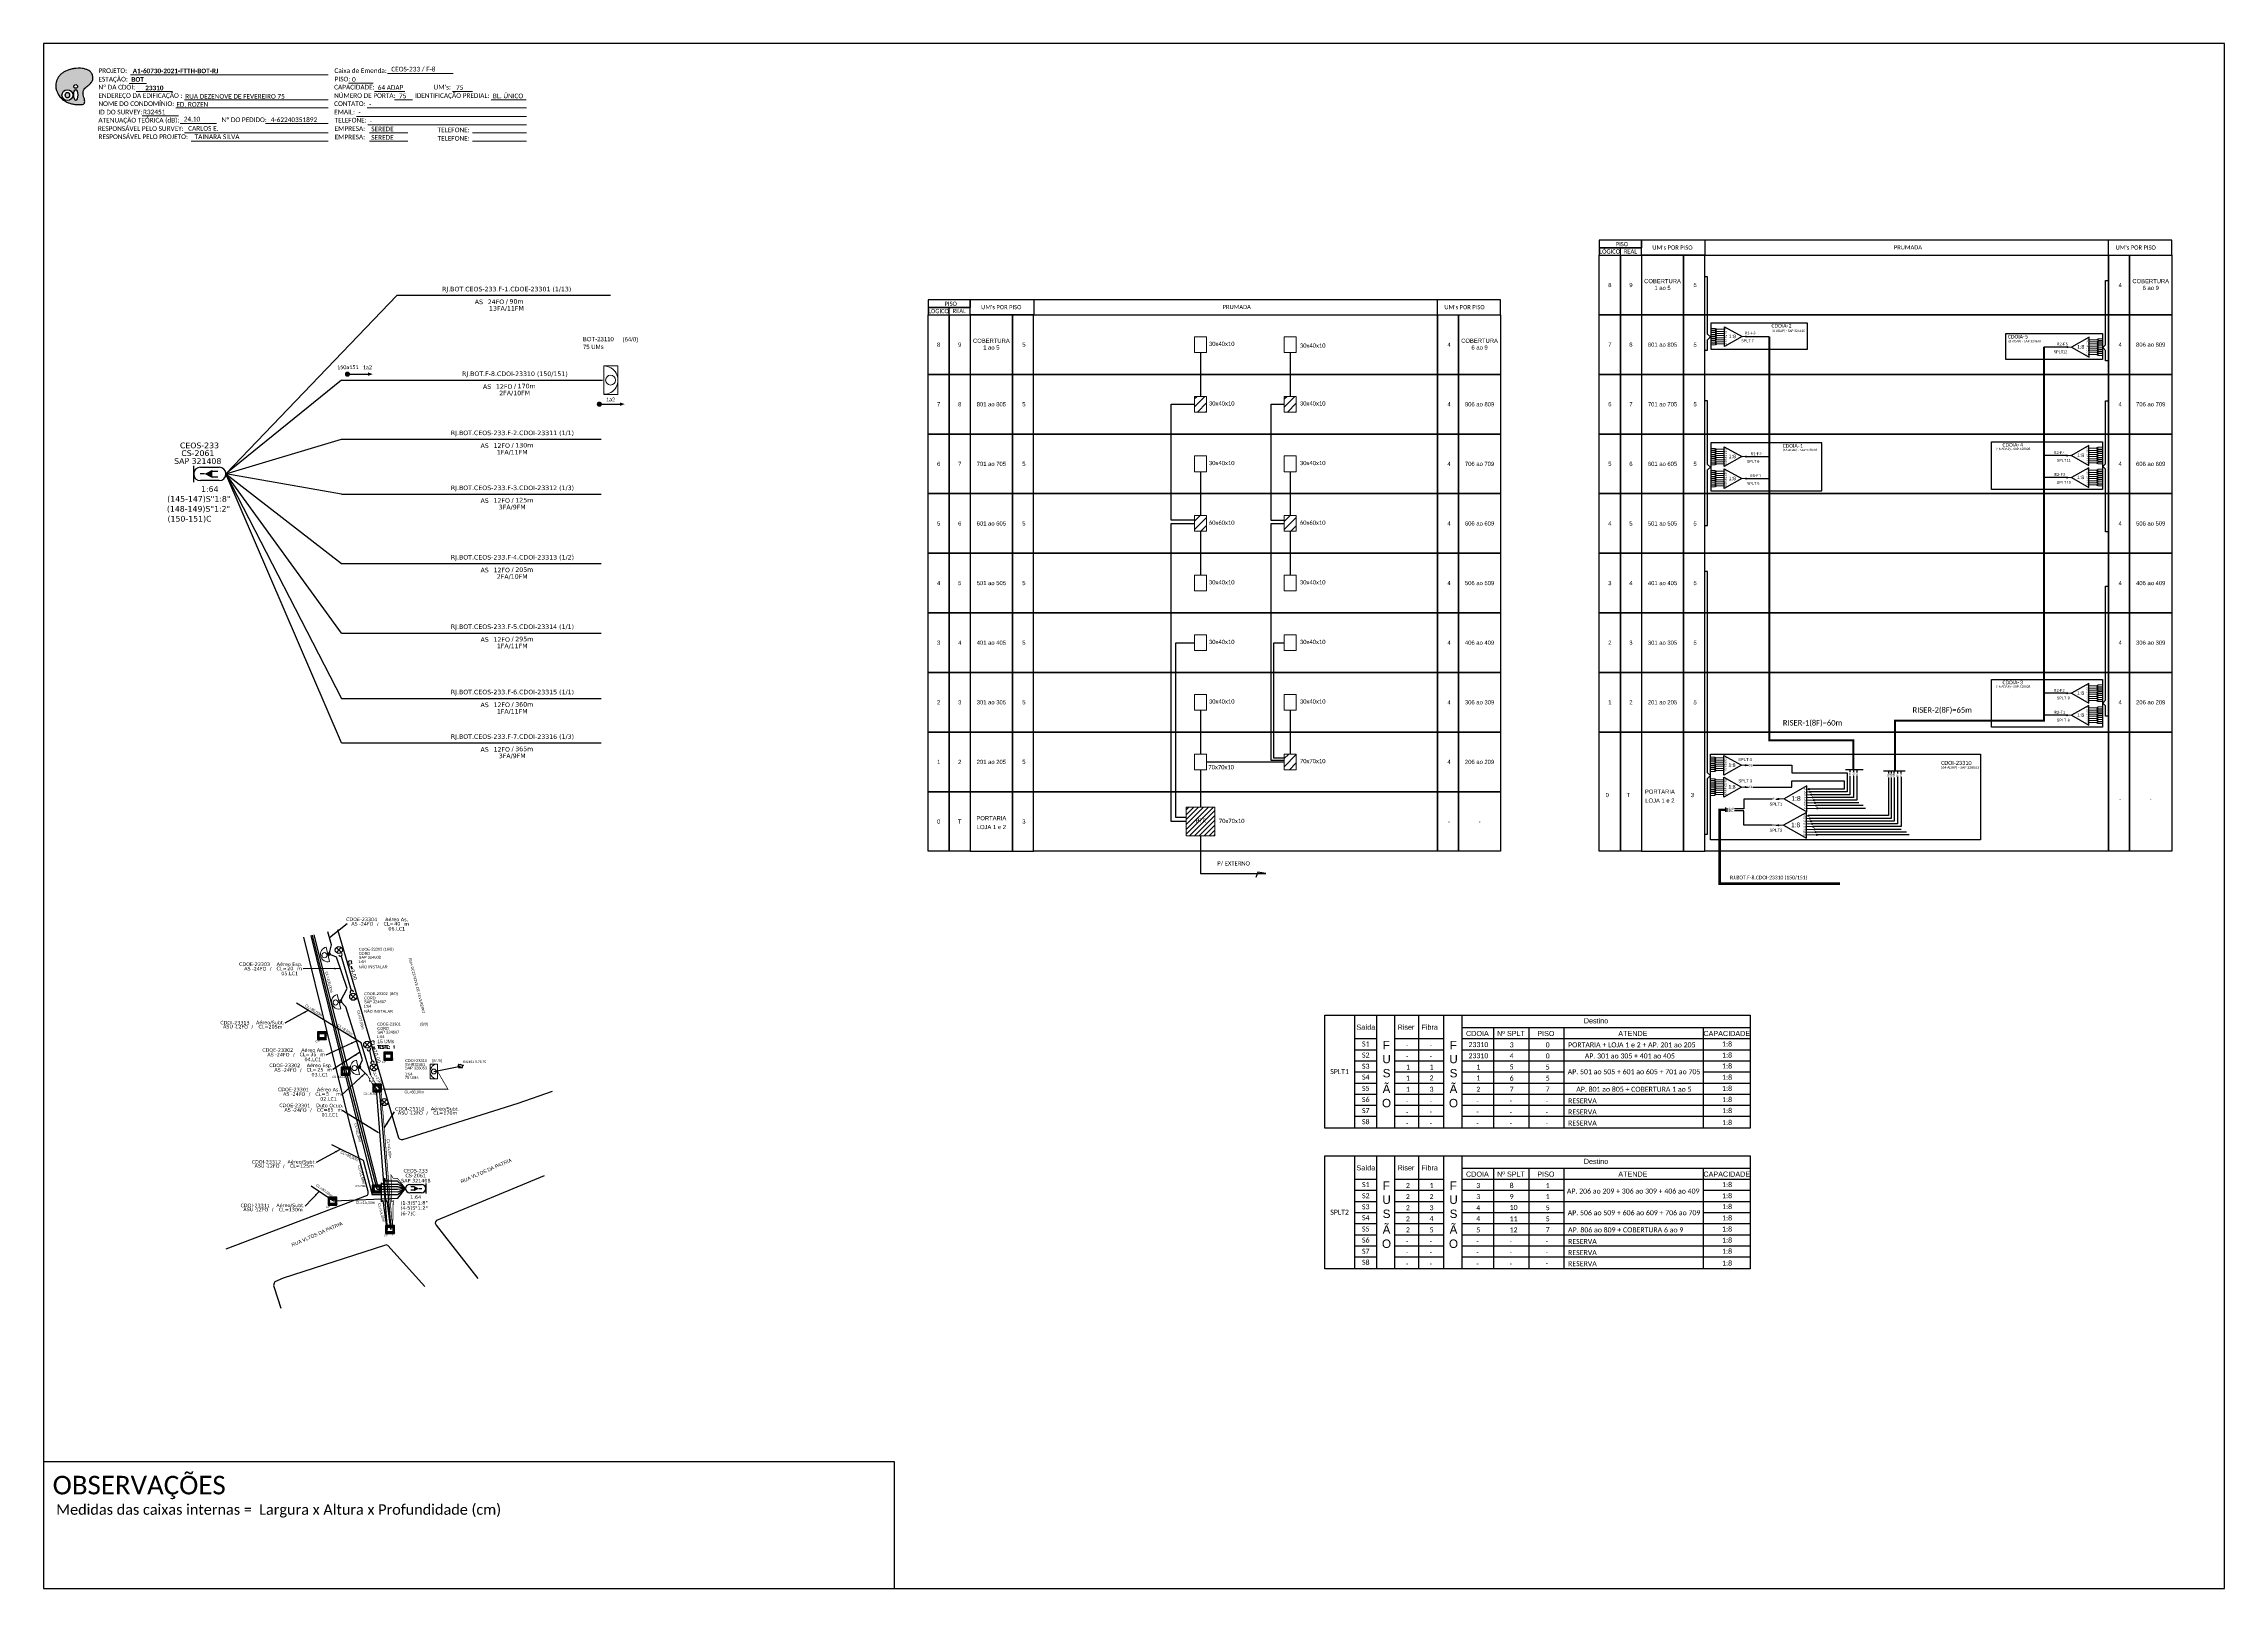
# Paper-space layout 'CDOI-23310' of a CAD drawing. Extents: x 0 to 839, y 0 to 594.
# The model-space entities are those that its viewports show. They can reach past a viewport. Long polylines and large blocks are cut down to what shows.
import ezdxf
from ezdxf.enums import TextEntityAlignment as Align

# ---------------------------------------------------------------- set-up
doc = ezdxf.new("R2010")
doc.units = 0
for name, color, linetype in [('0 @ 1', 7, 'Continuous'), ('10.1-Caixas Subterrâneas', 5, 'Continuous'), ('10.4-Postes', 1, 'Continuous'), ('20.4-CEOS', 1, 'Continuous'), ('CAP a instalar', 1, 'Continuous'), ('label_cabos', 7, 'Continuous'), ('Legenda', 1, 'Continuous'), ('QUADRA', 7, 'Continuous'), ('SETA', 7, 'Continuous'), ('Subida Lateral', 5, 'Continuous'), ('Surveys Casinhas', 7, 'Continuous'), ('surveys legendas', 7, 'Continuous')]:
    doc.layers.add(name, color=color, linetype=linetype)
for name, color, linetype, lineweight in [("20.0-LEGENDA DOS CDO'S", 1, 'Continuous', 0), ('20.1-CDO_INTERIOR', 1, 'Continuous', 0), ('20.2-CDO_POSTE', 1, 'Continuous', 5), ('20.6-CORDOALHA_SUPORTE', 7, 'Continuous', 25), ('40.1-ETIQUETAS', 1, 'Continuous', 20), ('Segmento Logradouro Texto', 7, 'Continuous', 0)]:
    doc.layers.add(name, color=color, linetype=linetype, lineweight=lineweight)
doc.layers.add('EXTRA', color=50, linetype='Continuous', plot=False)
doc.styles.add('ARIAL', font='arial.ttf')
doc.styles.add('DIGICADE', font='arial.ttf')
doc.styles.add('FTTH', font='arial.ttf')
doc.styles.add('ROMANS', font='romans')
doc.styles.add('siredit', font='verdana.ttf')
doc.styles.get("Standard").update_dxf_attribs({"font": 'arial.ttf'})
doc.styles.add('WMF-Calibri0', font='CALIBRI.TTF')
doc.styles.add('WMF-Calibri1', font='CALIBRIB.TTF')
doc.linetypes.add('FENCELINE1', pattern='A,0.25,-0.1,[133,ltypeshp.shx,S=0.1,R=0,X=-0.1,Y=0],-0.1,1', length=1.45)
doc.linetypes.add('RESERVA', pattern='A,0.5,-0.15,["RESERVA",Standard,S=0.18,R=0,X=0,Y=-0.1],-1.3', length=1.95)
doc.dimstyles.new('CC', dxfattribs={"dimtxt": 1, "dimasz": 2, "dimexe": 0.18, "dimexo": 0.0625, "dimgap": 0.09, "dimtad": 0, "dimdec": 0, "dimrnd": 1, "dimzin": 0, "dimdsep": 46, "dimtxsty": 'siredit', "dimblk": 'NONE', "dimcen": 0, "dimse1": 1, "dimse2": 1, "dimsd1": 1, "dimsd2": 1, "dimclrt": 7, "dimadec": 0, "dimazin": 0, "dimtfac": 1, "dimtdec": 0, "dimtofl": 0, "dimtmove": 0, "dimatfit": 3, "dimfxl": 0, "dimtolj": 1, "dimtzin": 0, "dimarcsym": 0})

# ---------------------------------------------------------------- blocks, each defined once
blk = doc.blocks.new('OI')
h = blk.add_hatch(color=40)
edge = h.paths.add_edge_path()
edge.add_spline(control_points=[(4.35, -0.67), (3.92, -0.99), (3.26, -1.5), (2.81, -2.59), (2.9, -3.5), (3.06, -4.27), (3.31, -4.85), (3.37, -5.39), (3.4, -5.88), (3.2, -6.4), (2.54, -6.61), (1.65, -6.63), (0.55, -6.67), (-0.56, -6.42), (-1.61, -6.14), (-2.77, -5.61), (-3.92, -4.77), (-4.89, -3.7), (-5.34, -2.65), (-5.6, -1.94), (-5.85, -0.96), (-5.71, 0.47), (-5.1, 2.02), (-4.14, 3.02), (-3.3, 3.61), (-2.37, 4.16), (-1.36, 4.44), (-0.56, 4.7), (0.79, 4.85), (2.24, 4.97), (3.79, 4.57), (4.67, 4.21), (5.44, 3.65), (5.76, 2.99), (6.03, 2.21), (6.01, 1.46), (5.72, 0.64), (5.31, 0.08), (4.88, -0.38), (4.51, -0.55), (4.35, -0.67)], knot_values=[0, 0, 0, 0, 1.60434, 2.417191, 3.427595, 4.282808, 4.776746, 5.304182, 5.888771, 6.258406, 6.858137, 7.79129, 8.986195, 10.124242, 11.187857, 12.242908, 13.953784, 15.414161, 16.515391, 17.349188, 17.675853, 19.552021, 21.515531, 22.568638, 23.63245, 24.621084, 25.782718, 26.745347, 27.142653, 29.870543, 31.004649, 31.921532, 32.709589, 33.801391, 34.042471, 35.192333, 35.971461, 36.628871, 37.254359, 37.836911, 37.836911, 37.836911, 37.836911], degree=3, periodic=0)
h.paths.add_polyline_path([(1.13, -0.87, -1), (-0.04, -0.87, -1)], flags=16)
edge = h.paths.add_edge_path(flags=16)
edge.add_ellipse((0.56, -3.59), major_axis=(-0.02, 1.71), ratio=0.361305, start_angle=0, end_angle=360)
h.paths.add_polyline_path([(-0.36, -3.62, -1), (-3.8, -3.62, -1)], flags=16)
edge = h.paths.add_edge_path(flags=0)
edge.add_ellipse((-2.08, -3.62), major_axis=(0, 0.885), ratio=0.758294, start_angle=0, end_angle=360)
at = {"color": 40}
for centre, radius in [((-2.08, -3.62), 1.72), ((0.54, -0.87), 0.587)]:
    blk.add_circle(centre, radius, dxfattribs=at)
blk.add_ellipse((-2.08, -3.62), major_axis=(0, 0.885), ratio=0.758294, start_param=-3.141592653589792, end_param=3.141592653589792, dxfattribs=at)
blk.add_ellipse((0.56, -3.59), major_axis=(-0.02, 1.71), ratio=0.361305, dxfattribs=at)
at = {"color": 40, "start_tangent": (-0.800898, -0.598801), "end_tangent": (-0.800898, -0.598801)}
blk.add_spline([(4.35, -0.67), (3.2, -1.78), (2.9, -2.54), (2.92, -3.55), (3.12, -4.38), (3.28, -4.85), (3.37, -5.37), (3.35, -5.95), (3.2, -6.29), (2.66, -6.55), (1.73, -6.63), (0.54, -6.62), (-0.58, -6.41), (-1.6, -6.11), (-2.56, -5.67), (-3.95, -4.67), (-4.89, -3.56), (-5.37, -2.56), (-5.64, -1.78), (-5.72, -1.46), (-5.63, 0.42), (-4.84, 2.22), (-4.13, 2.99), (-3.27, 3.62), (-2.4, 4.09), (-1.3, 4.47), (-0.37, 4.72), (0.02, 4.77), (2.75, 4.8), (3.85, 4.53), (4.69, 4.16), (5.31, 3.68), (5.85, 2.73), (5.93, 2.5), (5.94, 1.35), (5.67, 0.62), (5.29, 0.08), (4.84, -0.36), (4.35, -0.67)], degree=3, dxfattribs=at)
blk = doc.blocks.new('CARIMBO')
at = {"color": 7, "lineweight": 0}
for points in [[(134.48, -16.3), (159.61, -16.3)], [(35.15, -20.06), (41.7, -20.06)], [(35.66, -16.79), (111.64, -16.79)], [(37.81, -23.14), (51.75, -23.14)], [(119.43, -20.02), (128.92, -20.02)], [(129.48, -23.14), (141.1, -23.14)], [(159.42, -23.14), (167.09, -23.14)], [(40.13, -32.55), (54.07, -32.55)], [(52.97, -29.48), (111.64, -29.48)], [(56.38, -26.37), (111.64, -26.37)], [(122.56, -32.72), (187.83, -32.72)], [(126.6, -29.48), (187.83, -29.48)], [(137.07, -26.37), (144.01, -26.37)], [(174.24, -26.37), (187.8, -26.37)], [(54.67, -35.52), (68.61, -35.52)], [(56.38, -39.07), (111.64, -39.07)], [(126.84, -35.96), (187.83, -35.96)], [(127.45, -39.07), (142.25, -39.07)], [(167.06, -39.07), (187.83, -39.07)], [(58.87, -42.31), (111.64, -42.31)], [(127.45, -42.31), (142.25, -42.31)], [(167.06, -42.31), (187.83, -42.31)]]:
    blk.add_lwpolyline(points, dxfattribs=at)
at = {"color": 7, "xscale": 1.213923925163967, "yscale": 1.213923925163967, "zscale": 1.213923925163967, "rotation": 0.1532896023949059}
blk.add_blockref('OI', (13.86, -20.16), dxfattribs=at)
at = {"color": 7, "lineweight": 0, "style": 'WMF-Calibri0'}
for s, height, p in [('PROJETO:', 1.793, (23.26, -16.04)), ('Caixa de Emenda:', 1.7927, (114.02, -16.04)), ('ESTAÇÃO:', 1.793, (23.26, -19.32)), ('ENDEREÇO DA EDIFICAÇÃO :', 1.7927, (23.26, -25.63)), ('Nº DA CDOI:', 1.7927, (23.26, -22.39)), ('CAPACIDADE:', 1.7927, (113.91, -22.39)), ('NÚMERO DE PORTA:', 1.7927, (113.91, -25.63)), ('PISO:', 1.793, (114.09, -19.28)), ('IDENTIFICAÇÃO PREDIAL:', 1.7927, (144.99, -25.63)), ("UM's:", 1.793, (152.15, -22.39)), ('ATENUAÇÃO TEÓRICA (dB):', 1.7927, (23.26, -35.09)), ('NOME DO CONDOMÍNIO:', 1.7927, (23.26, -28.74)), ('ID DO SURVEY:', 1.7927, (23.26, -31.97)), ('CONTATO:', 1.793, (113.91, -28.74)), ('EMAIL:', 1.793, (113.91, -31.97)), ('TELEFONE:', 1.793, (114.09, -35.09)), ('RESPONSÁVEL PELO SURVEY:', 1.7927, (23.02, -38.32)), ('RESPONSÁVEL PELO PROJETO:', 1.7927, (23.26, -41.44)), ('EMPRESA:', 1.793, (114.09, -38.32)), ('EMPRESA:', 1.793, (114.09, -41.56)), ('TELEFONE:', 1.793, (153.7, -38.83)), ('TELEFONE:', 1.793, (153.7, -42.06))]:
    blk.add_text(s, height=height, dxfattribs=at).set_placement(p)
at = {"color": 7, "lineweight": 0, "flags": 8}
for tag, p, style in [('PROJ', (36.46, -16.13), 'WMF-Calibri1'), ('CEOS-XX', (135.87, -15.46), 'WMF-Calibri0'), ('EST', (35.94, -19.41), 'WMF-Calibri1'), ('LOGRADOURO', (56.65, -25.91), 'WMF-Calibri0'), ('PISO_PTR', (120.78, -19.42), 'WMF-Calibri0'), ('CAPAC.', (130.66, -22.52), 'WMF-Calibri0'), ('N°', (138.85, -25.77), 'WMF-Calibri0'), ("UC'S", (160.78, -22.54), 'WMF-Calibri0'), ('N°PREDIO', (174.94, -25.77), 'WMF-Calibri0'), ('_ID_', (40.39, -31.94), 'WMF-Calibri0'), ('NOME_DO_COND.', (53.23, -29.02), 'WMF-Calibri0'), ('O_POTEN', (56.06, -34.68), 'WMF-Calibri0'), ('EMAIL', (123.26, -32.12), 'WMF-Calibri0'), ('NOME_DO_CONTATO', (127.3, -28.89), 'WMF-Calibri0'), ('RES_SURVEY', (57.78, -38.23), 'WMF-Calibri0'), ('RES_PROJ', (60.27, -41.47), 'WMF-Calibri0'), ('TELEFONE', (127.55, -35.36), 'WMF-Calibri0'), ('EMP_RESP_SURVEY', (128.16, -38.47), 'WMF-Calibri0'), ('EMP_RESP_PROJ', (128.16, -41.71), 'WMF-Calibri0'), ('CONT_RESP_SURVEY', (167.76, -38.47), 'WMF-Calibri0'), ('CONT_RESP_PROJ', (167.76, -41.71), 'WMF-Calibri0')]:
    blk.add_attdef(tag, p, '', height=1.79, dxfattribs=dict(at, style=style))
at = {"color": 7, "lineweight": 0, "style": 'WMF-Calibri1', "flags": 8}
blk.add_attdef("N° CDO'S", text='', height=1.79, dxfattribs=at).set_placement((44.78, -22.68), align=Align.CENTER)
blk = doc.blocks.new('SPLT_1-8_DIV_DIR')
h = blk.add_hatch(color=3)
h.dxf.hatch_style = 1
edge = h.paths.add_edge_path()
edge.add_arc((12.77, 4.04), 0.242, 0, 360)
h = blk.add_hatch(color=3)
h.dxf.hatch_style = 1
edge = h.paths.add_edge_path()
edge.add_arc((13.27, 2.88), 0.242, 0, 360)
h = blk.add_hatch(color=3)
h.dxf.hatch_style = 1
edge = h.paths.add_edge_path()
edge.add_arc((13.77, 1.73), 0.242, 0, 360)
h = blk.add_hatch(color=3)
h.dxf.hatch_style = 1
edge = h.paths.add_edge_path()
edge.add_arc((14.27, 0.58), 0.242, 0, 360)
h = blk.add_hatch(color=3)
h.dxf.hatch_style = 1
edge = h.paths.add_edge_path()
edge.add_arc((14.77, -0.58), 0.242, 0, 360)
h = blk.add_hatch(color=3)
h.dxf.hatch_style = 1
edge = h.paths.add_edge_path()
edge.add_arc((15.27, -1.73), 0.242, 0, 360)
h = blk.add_hatch(color=3)
h.dxf.hatch_style = 1
edge = h.paths.add_edge_path()
edge.add_arc((15.77, -2.88), 0.242, 0, 360)
h = blk.add_hatch(color=3)
h.dxf.hatch_style = 1
edge = h.paths.add_edge_path()
edge.add_arc((16.27, -4.04), 0.242, 0, 360)
at = {"color": 1, "lineweight": 0}
blk.add_lwpolyline([(2.22, 0), (0, 0)], dxfattribs=at)
at = {"color": 1}
blk.add_lwpolyline([(11.89, 5.45), (2.22, 0), (11.89, -5.45), (11.89, 5.45)], dxfattribs=at)
at = {"color": 7, "lineweight": 0}
for points in [[(12.77, 4.04), (11.89, 4.04)], [(11.89, 2.88), (13.27, 2.88)], [(11.89, 1.73), (13.77, 1.73)], [(11.89, 0.58), (14.27, 0.58)], [(11.89, -0.58), (14.77, -0.58)], [(11.89, -1.73), (15.27, -1.73)], [(11.89, -2.88), (15.77, -2.88)], [(11.89, -4.04), (16.27, -4.04)]]:
    blk.add_lwpolyline(points, dxfattribs=at)
at = {"color": 3}
for centre in [(12.77, 4.04), (13.27, 2.88), (13.77, 1.73), (14.27, 0.58), (14.77, -0.58), (15.27, -1.73), (15.77, -2.88), (16.27, -4.04)]:
    blk.add_circle(centre, 0.242, dxfattribs=at)
at = {"color": 1, "style": 'ARIAL'}
for s, height, p in [('1:8', 2, (5.35, -0.85)), ('S1', 0.75, (10.52, 3.77)), ('S2', 0.75, (10.52, 2.58)), ('S3', 0.75, (10.52, 1.37)), ('S4', 0.75, (10.52, 0.19)), ('S5', 0.75, (10.52, -1.02)), ('S6', 0.75, (10.52, -2.14)), ('S7', 0.75, (10.52, -3.24)), ('S8', 0.75, (10.52, -4.36))]:
    blk.add_text(s, height=height, dxfattribs=at).set_placement(p)
blk = doc.blocks.new('SPLT_1-8_SC-APC')
at = {"color": 1, "lineweight": 0}
blk.add_lwpolyline([(-17, -7.5), (-19.3, -7.5)], dxfattribs=at)
at = {"color": 1}
blk.add_lwpolyline([(-7.4, -2.1), (-17, -7.5), (-7.4, -13), (-7.4, -2.1)], dxfattribs=at)
at = {"color": 3, "lineweight": 0}
for points in [[(-3, -3.5), (-7.4, -3.5)], [(-7.4, -4.7), (-3, -4.7)], [(-7.4, -5.8), (-3, -5.8)], [(-7.4, -7), (-3, -7)], [(-7.4, -8.1), (-3, -8.1)], [(-7.4, -9.3), (-3, -9.3)], [(-7.4, -10.4), (-3, -10.4)], [(-7.4, -11.6), (-3, -11.6)], [(-2.4, -3), (-2.4, -4)], [(-2.4, -3), (0, -3)], [(-2.4, -4), (0, -4)], [(-2.4, -4.2), (-2.4, -5.2)], [(-2.4, -4.2), (0, -4.2)], [(-2.4, -5.2), (0, -5.2)], [(-2.4, -5.3), (-2.4, -6.3)], [(-2.4, -5.3), (0, -5.3)], [(-2.4, -6.3), (0, -6.3)], [(-2.4, -6.5), (-2.4, -7.5)], [(-2.4, -6.5), (0, -6.5)], [(-2.4, -7.5), (0, -7.5)], [(-2.4, -7.6), (-2.4, -8.6)], [(-2.4, -7.6), (0, -7.6)], [(-2.4, -8.6), (0, -8.6)], [(-2.4, -8.8), (-2.4, -9.8)], [(-2.4, -8.8), (0, -8.8)], [(-2.4, -9.8), (0, -9.8)], [(-2.4, -9.9), (-2.4, -10.9)], [(-2.4, -9.9), (0, -9.9)], [(-2.4, -10.9), (0, -10.9)], [(-2.4, -11.1), (-2.4, -12.1)], [(-2.4, -11.1), (0, -11.1)], [(-2.4, -12.1), (0, -12.1)]]:
    blk.add_lwpolyline(points, dxfattribs=at)
for points in [[(-3, -3.2), (-2.4, -3.2), (-2.4, -3.8), (-3, -3.8)], [(-3, -4.4), (-2.4, -4.4), (-2.4, -5), (-3, -5)], [(-3, -5.5), (-2.4, -5.5), (-2.4, -6.1), (-3, -6.1)], [(-3, -6.7), (-2.4, -6.7), (-2.4, -7.3), (-3, -7.3)], [(-3, -7.8), (-2.4, -7.8), (-2.4, -8.4), (-3, -8.4)], [(-3, -9), (-2.4, -9), (-2.4, -9.6), (-3, -9.6)], [(-3, -10.1), (-2.4, -10.1), (-2.4, -10.7), (-3, -10.7)], [(-3, -11.3), (-2.4, -11.3), (-2.4, -11.9), (-3, -11.9)]]:
    blk.add_lwpolyline(points, close=True, dxfattribs=at)
at = {"color": 1, "style": 'ARIAL'}
for s, height, p in [('1:8', 2, (-13.9, -8.4)), ('S1', 0.75, (-8.7, -3.8)), ('S2', 0.75, (-8.7, -5)), ('S3', 0.75, (-8.7, -6.2)), ('S4', 0.75, (-8.7, -7.4)), ('S5', 0.75, (-8.7, -8.6)), ('S6', 0.75, (-8.7, -9.7)), ('S7', 0.75, (-8.7, -10.8)), ('S8', 0.75, (-8.7, -11.9))]:
    blk.add_text(s, height=height, dxfattribs=at).set_placement(p)
blk = doc.blocks.new('ETIQUETA_RS5F')
at = {"layer": '40.1-ETIQUETAS', "color": 0, "style": 'siredit'}
blk.add_text('/', height=1.5, dxfattribs=at).set_placement((1.58, -1.95), align=Align.MIDDLE_RIGHT)
for tag, p in [('ETIQUETA_R_SECUNDARIA', (1.21, 2.1)), ('ETIQUETA_R_PRIMARIA', (1.21, 4.1)), ('F_ATIVAS/F_MORTAS', (1.14, -4.24))]:
    blk.add_attdef(tag, text='', height=1.5, dxfattribs=at).set_placement(p, align=Align.MIDDLE_CENTER)
for tag, p in [('TIPO_CABO', (-6.58, -2.12)), ('CAP_CABO', (0.4, -2.09))]:
    blk.add_attdef(tag, text='', height=1.5, dxfattribs=at).set_placement(p, align=Align.MIDDLE_RIGHT)
for tag, p in [('FUSÃO_1', (0.85, -8.39)), ('FUSÃO_2', (0.85, -10.6)), ('FUSÃO_3', (0.85, -12.93)), ('FUSÃO_4', (0.85, -15.14)), ('FUSÃO_5', (0.85, -17.16))]:
    blk.add_attdef(tag, text='', height=1.5, dxfattribs=at).set_placement(p, align=Align.CENTER)
blk.add_attdef('METROS', text='', height=1.5, dxfattribs=at).set_placement((2.14, -1.95), align=Align.MIDDLE_LEFT)
blk = doc.blocks.new('*X58')
at = {"color": 0, "linetype": 'Continuous'}
for p, q in [((-1.25, 0.34099), (-0.49099, 1.1)), ((-1.25, 0.517767), (-0.667767, 1.1)), ((-1.25, 0.694544), (-0.844544, 1.1)), ((-1.25, 0.87132), (-1.02132, 1.1)), ((-1.25, 1.048097), (-1.198097, 1.1)), ((-1.25, 0.164214), (-0.8035, 0.610714)), ((-1.25, -0.012563), (-0.8035, 0.433937)), ((-1.25, -0.18934), (-0.8035, 0.25716)), ((-1.25, -0.366117), (-0.8035, 0.080383)), ((-0.789214, 0.625), (-0.314214, 1.1)), ((-0.612437, 0.625), (-0.137437, 1.1)), ((-0.43566, 0.625), (0.03934, 1.1)), ((-0.258883, 0.625), (0.216117, 1.1)), ((-0.082107, 0.625), (0.392893, 1.1)), ((0.09467, 0.625), (0.56967, 1.1)), ((0.271447, 0.625), (0.746447, 1.1)), ((0.448223, 0.625), (0.923223, 1.1)), ((0.625, 0.625), (1.1, 1.1)), ((0.801777, 0.625), (1.25, 1.073223)), ((0.8035, 0.449947), (1.25, 0.896447)), ((0.8035, 0.27317), (1.25, 0.71967)), ((0.8035, 0.096393), (1.25, 0.542893)), ((0.8035, -0.080383), (1.25, 0.366117)), ((0.8035, -0.25716), (1.25, 0.18934)), ((0.8035, -0.433937), (1.25, 0.012563)), ((-1.25, -0.542893), (-0.8035, -0.096393)), ((-1.25, -0.71967), (-0.8035, -0.27317)), ((-1.25, -0.896447), (-0.8035, -0.449947)), ((-1.25, -1.073223), (-0.801777, -0.625)), ((-1.1, -1.1), (-0.625, -0.625)), ((-0.923223, -1.1), (-0.448223, -0.625)), ((-0.746447, -1.1), (-0.271447, -0.625)), ((-0.56967, -1.1), (-0.09467, -0.625)), ((-0.392893, -1.1), (0.082107, -0.625)), ((-0.216117, -1.1), (0.258883, -0.625)), ((-0.03934, -1.1), (0.43566, -0.625)), ((0.137437, -1.1), (0.612437, -0.625)), ((0.314214, -1.1), (0.789214, -0.625)), ((0.49099, -1.1), (1.25, -0.34099)), ((0.667767, -1.1), (1.25, -0.517767)), ((0.8035, -0.610714), (1.25, -0.164214)), ((0.844544, -1.1), (1.25, -0.694544)), ((1.02132, -1.1), (1.25, -0.87132)), ((1.198097, -1.1), (1.25, -1.048097))]:
    blk.add_line(p, q, dxfattribs=at)
blk = doc.blocks.new('MANHOLE_MQ')
at = {"color": 0, "linetype": 'Continuous'}
for p, q in [((0.0000062, 0.0000057), (-0.0000063, 0.0000057)), ((-0.0000063, 0.0000057), (-0.0000063, -0.0000053)), ((-0.000004, 0.0000033), (0.000004, 0.0000033)), ((-0.000004, -0.0000029), (-0.000004, 0.0000033)), ((0.000004, 0.0000033), (0.000004, -0.0000029)), ((0.0000062, -0.0000053), (0.0000062, 0.0000057)), ((-0.0000063, -0.0000053), (0.0000062, -0.0000053)), ((0.000004, -0.0000029), (-0.000004, -0.0000029)), ((0.000004, -0.0000029), (0.000004, -0.0000029))]:
    blk.add_line(p, q, dxfattribs=at)
at = {"color": 0, "linetype": 'Continuous', "xscale": 5e-06, "yscale": 5e-06, "zscale": 1e-05}
blk.add_blockref('*X58', (0, 0.0000002), dxfattribs=at)
blk = doc.blocks.new('*U65')
at = {"color": 0}
blk.add_line((2.14, -0.58), (-2.1, -0.68), dxfattribs=at)
for centre, radius in [((0, 0.38), 0.733), ((0.03, -1.03), 0.393)]:
    blk.add_circle(centre, radius, dxfattribs=at)
blk.add_arc((0.02, -0.63), 2.12, 1.37817, 181.37817, dxfattribs=at)
blk = doc.blocks.new('Inst CDOE-8 CAIXA DIST OPT CDOE 48F_8D C_SPL OPTAP')
at = {"layer": "20.0-LEGENDA DOS CDO'S", "color": 0}
for tag, p, style, flags in [('ID_ATIVIDADE', (0.12, 6.47), 'ARIAL', 3), ('FATOR', (7.92, 6.47), 'ARIAL', 1), ('QTDE', (0.23, -0.97), 'DIGICADE', 3)]:
    blk.add_attdef(tag, p, '', height=0.8, rotation=0.11799, dxfattribs=dict(at, style=style, flags=flags))
at = {"layer": "20.0-LEGENDA DOS CDO'S", "color": 0, "style": 'ARIAL'}
for tag, p, height in [('1:XX', (-0.01, 1.7), 0.8), ('SAP', (0.12, 2.96), 0.8), ('CORDOALHA', (0.12, 4.02), 0.8), ('FID', (0.12, 5.25), 0.8), ('UMS', (0.14, 0.22), 1)]:
    blk.add_attdef(tag, p, '', height=height, rotation=0.11799, dxfattribs=at)
blk.add_attdef('FIBRAS_UTILIZADAS', text='', height=0.8, rotation=0.11799, dxfattribs=at).set_placement((13.48, 5.26), align=Align.CENTER)
blk = doc.blocks.new('Teste  FTTH')
at = {"color": 0, "lineweight": 0, "style": 'ROMANS'}
for tag, p in [('TESTE', (-2.3, -0.29)), ('QTDE', (0.21, -0.29))]:
    blk.add_attdef(tag, p, '', height=0.48, dxfattribs=at)
for tag, p, flags in [('FID', (-2.23, -1.25), 1), ('FATOR', (-2.23, -2.03), 3), ('ID_ATIVIDADE', (-2.23, -2.72), 3)]:
    blk.add_attdef(tag, p, '', height=0.48, dxfattribs=dict(at, flags=flags))
blk = doc.blocks.new('CDOE_CT_POSTE')
at = {"layer": "20.0-LEGENDA DOS CDO'S", "color": 0, "style": 'ARIAL'}
for tag, p in [('CDO_N', (0.12, 5.25)), ('CORDOALHA', (0.12, 4.02)), ('SAP', (0.12, 2.96)), ('1:XX', (0.14, 1.23)), ('UMS', (0.14, 0.22))]:
    blk.add_attdef(tag, p, '', height=0.68, rotation=0.11799, dxfattribs=at)
blk.add_attdef('FIBRAS_UTILIZADAS', text='', height=0.68, rotation=0.11799, dxfattribs=at).set_placement((7.83, 5.26), align=Align.CENTER)
blk = doc.blocks.new('*U68')
at = {"color": 0}
blk.add_line((2.14, -0.58), (-2.1, -0.68), dxfattribs=at)
for centre, radius in [((0, 0.38), 0.733), ((0.03, -1.03), 0.393)]:
    blk.add_circle(centre, radius, dxfattribs=at)
blk.add_arc((0.02, -0.63), 2.12, 1.37817, 181.37817, dxfattribs=at)
blk = doc.blocks.new('Inst CORD BENZINAL 4.55MM 3F (sem recursos)')
at = {"layer": '20.6-CORDOALHA_SUPORTE', "color": 0, "lineweight": 0, "style": 'ROMANS'}
for tag, p, flags in [('ID_ATIVIDADE', (-5.2, -6.67), 3), ('FATOR', (-5.2, -4.44), 3), ('FID', (-5.2, -8.9), 1)]:
    blk.add_attdef(tag, p, '', height=1, dxfattribs=dict(at, flags=flags))
blk.add_attdef('LANCE', text='', height=1, dxfattribs=at).set_placement((-0.54, -2.21), align=Align.RIGHT)
at = {"layer": '20.6-CORDOALHA_SUPORTE', "color": 0, "style": 'siredit'}
blk.add_attdef('QTDE', (-0.54, -2.21), '', height=1, rotation=359.69001, dxfattribs=at)
blk = doc.blocks.new('Inst CB DT OCUP CFOA-SM-AS-80-TS-24')
at = {"layer": 'label_cabos', "color": 0, "style": 'siredit'}
for tag, flags, p in [('ID_ATIVIDADE', 3, (1.31, 2.67)), ('FATOR', 1, (11.56, 2.55))]:
    blk.add_attdef(tag, text='', height=1, rotation=359.69001, dxfattribs=dict(at, flags=flags)).set_placement(p, align=Align.MIDDLE_CENTER)
for tag, p in [('TIPO_CABO', (1.76, 0)), ('DESTINO_CABO', (3.13, 1.26)), ('CABO', (4.69, -0.05)), ('/', (7.71, -0.05)), ('LANCE', (10.91, 0)), ('TIPO_CABO', (13.11, 1.24)), ('UND', (15.96, 0)), ('FID', (13.15, -1.41))]:
    blk.add_attdef(tag, text='', height=1, rotation=359.69001, dxfattribs=at).set_placement(p, align=Align.MIDDLE_CENTER)
blk.add_attdef('QTDE', (12.43, -0.47), '', height=1, rotation=359.69001, dxfattribs=at)
blk = doc.blocks.new('_None')
blk = doc.blocks.new('Inst CB AS CFOA-SM-AS-80-TS-24')
at = {"layer": 'label_cabos', "color": 0, "style": 'siredit'}
for tag, flags, p in [('ID_ATIVIDADE', 3, (1.31, 2.67)), ('FATOR', 1, (11.56, 2.55))]:
    blk.add_attdef(tag, text='', height=1, rotation=359.69001, dxfattribs=dict(at, flags=flags)).set_placement(p, align=Align.MIDDLE_CENTER)
for tag, p in [('TIPO_CABO', (1.76, 0)), ('DESTINO_CABO', (3.13, 1.26)), ('CABO', (4.69, -0.05)), ('/', (7.71, -0.05)), ('LANCE', (10.81, 0)), ('TIPO_CABO', (13.11, 1.24)), ('UND', (15.96, 0)), ('FID', (13.15, -1.41))]:
    blk.add_attdef(tag, text='', height=1, rotation=359.69001, dxfattribs=at).set_placement(p, align=Align.MIDDLE_CENTER)
blk.add_attdef('QTDE', (12.43, -0.47), '', height=1, rotation=359.69001, dxfattribs=at)
blk = doc.blocks.new('Inst CB ESP CFOA-SM-AS-80-TS-24')
at = {"layer": 'label_cabos', "color": 0, "style": 'siredit'}
for tag, flags, p in [('ID_ATIVIDADE', 3, (1.31, 2.67)), ('FATOR', 1, (11.56, 2.55))]:
    blk.add_attdef(tag, text='', height=1, rotation=359.69001, dxfattribs=dict(at, flags=flags)).set_placement(p, align=Align.MIDDLE_CENTER)
for tag, p in [('TIPO_CABO', (1.76, 0)), ('DESTINO_CABO', (3.13, 1.26)), ('CABO', (4.69, -0.05)), ('/', (7.71, -0.05)), ('LANCE', (10.81, 0)), ('TIPO_CABO', (13.11, 1.24)), ('UND', (15.96, 0)), ('FID', (13.15, -1.41))]:
    blk.add_attdef(tag, text='', height=1, rotation=359.69001, dxfattribs=at).set_placement(p, align=Align.MIDDLE_CENTER)
blk.add_attdef('QTDE', (12.43, -0.47), '', height=1, rotation=359.69001, dxfattribs=at)
blk = doc.blocks.new('LEGENDA DOS CABOS')
at = {"layer": 'EXTRA', "color": 0, "style": 'siredit'}
for tag, p in [('ID', (4.6, 0.97)), ('XX', (9.03, 0.97))]:
    blk.add_attdef(tag, text='', height=0.48, rotation=359.69001, dxfattribs=at).set_placement(p, align=Align.MIDDLE_CENTER)
at = {"layer": 'Legenda', "color": 0, "style": 'siredit'}
for tag, p in [('TIPO_CABO', (1.31, 0)), ('CABO', (4.69, -0.05)), ('/', (6.81, -0.05)), ('METROS', (10.03, -0.05))]:
    blk.add_attdef(tag, text='', height=0.8, rotation=359.69001, dxfattribs=at).set_placement(p, align=Align.MIDDLE_CENTER)
blk = doc.blocks.new('CDOE-TEXTO PADRÃO')
at = {"layer": "20.0-LEGENDA DOS CDO'S", "color": 0, "style": 'ARIAL'}
for tag, p in [('CDO_N', (0.49, 7.39)), ('SAP', (0.51, 1.67)), ('CORDOALHA', (0.5, 4.33)), ('SPLITER_1', (0.59, -0.91)), ('(XX-XX_F)S', (0.54, -8.29)), ('SPLITER_2', (0.6, -3.55)), ('(XX-XX_L)S', (0.55, -10.83)), ('UMS', (0.55, -13.15))]:
    blk.add_attdef(tag, p, '', height=1.7, rotation=0.11799, dxfattribs=at)
blk.add_attdef('FIBRAS_UTILIZADAS', text='', height=1.7, rotation=0.11799, dxfattribs=at).set_placement((19.77, 7.43), align=Align.CENTER)

msp = doc.modelspace()

# ---------------------------------------------------------------- hatches: boundary and pattern name
h = msp.add_hatch(color=3)
h.dxf.hatch_style = 1
edge = h.paths.add_edge_path()
edge.add_arc((565.31, 1186.35), 0.179, 0, 360)
h = msp.add_hatch(color=3)
h.dxf.hatch_style = 1
edge = h.paths.add_edge_path()
edge.add_arc((688.89, 1182.32), 0.179, 0, 360)
h = msp.add_hatch()
h.set_pattern_fill('ANSI31', color=1, scale=0.7, style=0)
h.set_pattern_definition([(45, (-378.859, 342.4004), (-1.571545, 1.571545), [])])
h.paths.add_polyline_path([(357.87, 1163.37), (353.23, 1163.37), (353.23, 1157.33), (357.87, 1157.33)])
h.paths.add_polyline_path([(392.36, 1163.37), (387.73, 1163.37), (387.73, 1157.33), (392.36, 1157.33)])
h.paths.add_polyline_path([(392.36, 1117.53), (387.73, 1117.53), (387.73, 1111.49), (392.36, 1111.49)])
h.paths.add_polyline_path([(357.87, 1117.53), (353.23, 1117.53), (353.23, 1111.49), (357.87, 1111.49)])
h.paths.add_polyline_path([(392.36, 1025.84), (387.73, 1025.84), (387.73, 1019.81), (392.36, 1019.81)])
h.paths.add_polyline_path([(358.48, 1159.42), (369.05, 1159.42), (369.05, 1161.89), (358.48, 1161.89)], flags=9)
h.paths.add_polyline_path([(393.46, 1159.42), (404.03, 1159.42), (404.03, 1161.89), (393.46, 1161.89)], flags=9)
h.paths.add_polyline_path([(393.47, 1113.58), (404.03, 1113.58), (404.03, 1116.05), (393.47, 1116.05)], flags=9)
h.paths.add_polyline_path([(358.48, 1113.58), (369.05, 1113.58), (369.05, 1116.05), (358.48, 1116.05)], flags=9)
h.paths.add_polyline_path([(393.46, 1021.89), (404.03, 1021.89), (404.03, 1024.37), (393.46, 1024.37)], flags=9)
h = msp.add_hatch(color=3)
h.dxf.hatch_style = 1
edge = h.paths.add_edge_path()
edge.add_arc((688.83, 1140.62), 0.179, 0, 360)
h = msp.add_hatch(color=3)
h.dxf.hatch_style = 1
edge = h.paths.add_edge_path()
edge.add_arc((565.25, 1140.21), 0.179, 0, 360)
h = msp.add_hatch(color=3)
h.dxf.hatch_style = 1
edge = h.paths.add_edge_path()
edge.add_arc((688.83, 1132.15), 0.179, 0, 360)
h = msp.add_hatch(color=3)
h.dxf.hatch_style = 1
edge = h.paths.add_edge_path()
edge.add_arc((565.25, 1131.74), 0.179, 0, 360)
h = msp.add_hatch(color=3)
h.dxf.hatch_style = 1
edge = h.paths.add_edge_path()
edge.add_arc((688.83, 1049.22), 0.179, 0, 360)
h = msp.add_hatch(color=3)
h.dxf.hatch_style = 1
edge = h.paths.add_edge_path()
edge.add_arc((688.83, 1040.75), 0.179, 0, 360)
h = msp.add_hatch(color=3)
h.dxf.hatch_style = 1
edge = h.paths.add_edge_path()
edge.add_arc((565.13, 1021.52), 0.197, -180, 180, ccw=False)
h = msp.add_hatch(color=3)
h.dxf.hatch_style = 1
edge = h.paths.add_edge_path()
edge.add_arc((565.13, 1013.13), 0.197, -180, 180, ccw=False)
h = msp.add_hatch(color=3)
h.dxf.hatch_style = 1
edge = h.paths.add_edge_path()
edge.add_arc((577.73, 1008.55), 0.197, 0, 360)
h = msp.add_hatch()
h.set_pattern_fill('ANSI31', color=1, scale=0.42)
h.set_pattern_definition([(45, (-155.2444, 2875.3175), (-0.9429269, 0.9429269), [])])
h.paths.add_polyline_path([(361.08, 1005.44), (350.02, 1005.44), (350.02, 994.37), (361.08, 994.37)])
h.paths.add_polyline_path([(353.33, 999.02), (358.1, 999.02), (358.1, 1001.45), (353.33, 1001.45)], flags=24)
h = msp.add_hatch(color=3)
h.dxf.hatch_style = 1
edge = h.paths.add_edge_path()
edge.add_arc((577.73, 998.46), 0.197, 0, 360)

# ---------------------------------------------------------------- linework, layer by layer
for p, q in [((508.89, 1034.29), (516.99, 1034.29)), ((508.89, 988.45), (508.89, 1034.29)), ((516.99, 1034.29), (525.09, 1034.29)), ((516.99, 988.45), (516.99, 1034.29)), ((516.99, 1034.29), (516.99, 988.45)), ((541.3, 1034.29), (525.09, 1034.29)), ((525.09, 1034.29), (525.09, 988.45)), ((525.09, 1034.29), (525.09, 988.45)), ((549.4, 1034.29), (541.3, 1034.29)), ((541.3, 1034.29), (541.3, 988.45)), ((541.3, 988.45), (541.3, 1034.29)), ((549.4, 988.45), (549.4, 1034.29)), ((549.4, 1034.29), (704.72, 1034.29)), ((549.4, 988.45), (549.4, 1034.29)), ((704.72, 1034.29), (712.82, 1034.29)), ((704.72, 988.45), (704.72, 1034.29)), ((704.72, 1034.29), (704.72, 988.45)), ((712.82, 1034.29), (712.82, 988.45)), ((712.82, 1034.29), (729.02, 1034.29)), ((712.82, 988.45), (712.82, 1034.29)), ((729.02, 1034.29), (729.02, 988.45)), ((516.99, 988.45), (508.89, 988.45)), ((525.09, 988.45), (516.99, 988.45)), ((525.09, 988.45), (541.3, 988.45)), ((541.3, 988.45), (549.4, 988.45)), ((704.72, 988.45), (549.4, 988.45)), ((712.82, 988.45), (704.72, 988.45)), ((729.02, 988.45), (712.82, 988.45))]:
    msp.add_line(p, q)
at = {"color": 3}
msp.add_line((557.36, 1004.77), (558.42, 1004.77), dxfattribs=at)
at = {"color": 2}
for p, q in [((564.45, 1004), (560.87, 1004)), ((564.45, 998.46), (564.45, 1004)), ((575.35, 998.46), (564.45, 998.46))]:
    msp.add_line(p, q, dxfattribs=at)
at = {"color": 7}
for p, q in [((403.31, 925.44), (566.93, 925.44)), ((403.31, 881.97), (403.31, 925.44)), ((414.78, 925.44), (414.78, 881.97)), ((423.26, 925.44), (423.26, 881.97)), ((430.22, 881.97), (430.22, 925.44)), ((439.31, 925.44), (439.31, 881.97)), ((449.01, 925.44), (449.01, 881.97)), ((455.98, 925.44), (455.98, 881.97)), ((566.93, 925.44), (566.93, 881.97)), ((414.78, 916.42), (423.26, 916.42)), ((430.22, 916.42), (449.01, 916.42)), ((455.98, 920.69), (566.93, 920.69)), ((455.98, 916.42), (566.93, 916.42)), ((468.24, 920.69), (468.24, 881.97)), ((481.77, 920.69), (481.77, 881.97)), ((495.26, 920.69), (495.26, 881.97)), ((548.87, 920.69), (548.87, 881.97)), ((414.78, 912.15), (423.26, 912.15)), ((414.78, 907.89), (423.26, 907.89)), ((430.22, 912.15), (449.01, 912.15)), ((430.22, 907.89), (449.01, 907.89)), ((455.98, 912.15), (566.93, 912.15)), ((455.98, 907.89), (566.93, 907.89)), ((414.78, 903.62), (423.26, 903.62)), ((414.78, 899.35), (423.26, 899.35)), ((430.22, 903.62), (449.01, 903.62)), ((430.22, 899.35), (449.01, 899.35)), ((455.98, 903.62), (495.26, 903.62)), ((455.98, 899.35), (566.93, 899.35)), ((548.87, 903.62), (566.93, 903.62)), ((414.78, 895.08), (423.26, 895.08)), ((414.78, 890.81), (423.26, 890.81)), ((430.22, 895.08), (449.01, 895.08)), ((430.22, 890.81), (449.01, 890.81)), ((455.98, 895.08), (566.93, 895.08)), ((455.98, 890.81), (566.93, 890.81)), ((566.93, 881.97), (403.31, 881.97)), ((414.78, 886.54), (423.26, 886.54)), ((430.22, 886.54), (449.01, 886.54)), ((455.98, 886.54), (566.93, 886.54)), ((403.31, 871.36), (566.93, 871.36)), ((403.31, 827.89), (403.31, 871.36)), ((414.78, 871.36), (414.78, 827.89)), ((423.26, 871.36), (423.26, 827.89)), ((430.22, 827.89), (430.22, 871.36)), ((439.31, 871.36), (439.31, 827.89)), ((449.01, 871.36), (449.01, 827.89)), ((455.98, 871.36), (455.98, 827.89)), ((455.98, 866.62), (566.93, 866.62)), ((468.24, 866.62), (468.24, 827.89)), ((481.77, 866.62), (481.77, 827.89)), ((495.26, 866.62), (495.26, 827.89)), ((548.87, 866.62), (548.87, 827.89)), ((566.93, 871.36), (566.93, 827.89)), ((414.78, 862.35), (423.26, 862.35)), ((414.78, 858.08), (423.26, 858.08)), ((430.22, 862.35), (449.01, 862.35)), ((430.22, 858.08), (449.01, 858.08)), ((455.98, 862.35), (566.93, 862.35)), ((455.98, 858.08), (495.26, 858.08)), ((548.87, 858.08), (566.93, 858.08)), ((414.78, 853.81), (423.26, 853.81)), ((414.78, 849.54), (423.26, 849.54)), ((430.22, 853.81), (449.01, 853.81)), ((430.22, 849.54), (449.01, 849.54)), ((455.98, 853.81), (566.93, 853.81)), ((455.98, 849.54), (495.26, 849.54)), ((548.87, 849.54), (566.93, 849.54)), ((414.78, 845.28), (423.26, 845.28)), ((414.78, 841.01), (423.26, 841.01)), ((430.22, 845.28), (449.01, 845.28)), ((430.22, 841.01), (449.01, 841.01)), ((455.98, 845.28), (566.93, 845.28)), ((455.98, 841.01), (566.93, 841.01)), ((414.78, 836.74), (423.26, 836.74)), ((414.78, 832.47), (423.26, 832.47)), ((430.22, 836.74), (449.01, 836.74)), ((430.22, 832.47), (449.01, 832.47)), ((455.98, 836.74), (566.93, 836.74)), ((455.98, 832.47), (566.93, 832.47)), ((566.93, 827.89), (403.31, 827.89))]:
    msp.add_line(p, q, dxfattribs=at)
for points in [[(-89.32, 705.02), (749.25, 705.02), (749.25, 1299.02), (-89.32, 1299.02), (-89.32, 705.02)], [(516.99, 1217.65), (516.99, 1220.53)], [(525.09, 1217.65), (729.02, 1217.65), (729.02, 1223.41), (525.09, 1223.41), (525.09, 1223.41), (525.09, 1220.53)], [(549.63, 1217.65), (549.63, 1223.41)], [(704.71, 1217.65), (704.71, 1223.41)], [(267.01, 1194.73), (470.94, 1194.73), (470.94, 1200.49), (267.01, 1200.49), (267.01, 1200.49), (267.01, 1197.61)], [(291.55, 1194.73), (291.55, 1200.49)], [(446.62, 1194.73), (446.62, 1200.49)], [(258.91, 1194.73), (258.91, 1197.61)]]:
    msp.add_lwpolyline(points)
at = {"color": 7, "lineweight": 0}
msp.add_lwpolyline([(-4.01, 1268.26), (20.14, 1268.26)], dxfattribs=at)
for points in [[(508.89, 1220.53), (525.09, 1220.53), (525.09, 1223.41), (508.89, 1223.41)], [(508.89, 1217.65), (525.09, 1217.65), (525.09, 1220.53), (508.89, 1220.53)], [(508.89, 1217.65), (516.99, 1217.65), (516.99, 1194.73), (508.89, 1194.73)], [(516.99, 1217.65), (525.09, 1217.65), (525.09, 1194.73), (516.99, 1194.73)], [(541.3, 1217.65), (525.09, 1217.65), (525.09, 1194.73), (541.3, 1194.73)], [(549.4, 1217.65), (541.3, 1217.65), (541.3, 1194.73), (549.4, 1194.73)], [(549.4, 1217.65), (704.72, 1217.65), (704.72, 1194.73), (549.4, 1194.73)], [(704.72, 1217.65), (712.82, 1217.65), (712.82, 1194.73), (704.72, 1194.73)], [(712.82, 1217.65), (729.02, 1217.65), (729.02, 1194.73), (712.82, 1194.73)], [(250.81, 1197.61), (267.01, 1197.61), (267.01, 1200.49), (250.81, 1200.49)], [(250.81, 1194.73), (267.01, 1194.73), (267.01, 1197.61), (250.81, 1197.61)], [(250.81, 1194.73), (258.91, 1194.73), (258.91, 1171.81), (250.81, 1171.81)], [(258.91, 1194.73), (267.01, 1194.73), (267.01, 1171.81), (258.91, 1171.81)], [(283.21, 1194.73), (267.01, 1194.73), (267.01, 1171.81), (283.21, 1171.81)], [(291.31, 1194.73), (283.21, 1194.73), (283.21, 1171.81), (291.31, 1171.81)], [(291.31, 1194.73), (446.63, 1194.73), (446.63, 1171.81), (291.31, 1171.81)], [(446.63, 1194.73), (454.74, 1194.73), (454.74, 1171.81), (446.63, 1171.81)], [(454.74, 1194.73), (470.94, 1194.73), (470.94, 1171.81), (454.74, 1171.81)], [(508.89, 1194.73), (516.99, 1194.73), (516.99, 1171.81), (508.89, 1171.81)], [(516.99, 1194.73), (525.09, 1194.73), (525.09, 1171.81), (516.99, 1171.81)], [(541.3, 1194.73), (525.09, 1194.73), (525.09, 1171.81), (541.3, 1171.81)], [(549.4, 1194.73), (541.3, 1194.73), (541.3, 1171.81), (549.4, 1171.81)], [(549.4, 1194.73), (704.72, 1194.73), (704.72, 1171.81), (549.4, 1171.81)], [(704.72, 1194.73), (712.82, 1194.73), (712.82, 1171.81), (704.72, 1171.81)], [(712.82, 1194.73), (729.02, 1194.73), (729.02, 1171.81), (712.82, 1171.81)], [(250.81, 1171.81), (258.91, 1171.81), (258.91, 1148.89), (250.81, 1148.89)], [(258.91, 1171.81), (267.01, 1171.81), (267.01, 1148.89), (258.91, 1148.89)], [(283.21, 1171.81), (267.01, 1171.81), (267.01, 1148.89), (283.21, 1148.89)], [(291.31, 1171.81), (283.21, 1171.81), (283.21, 1148.89), (291.31, 1148.89)], [(291.31, 1171.81), (446.63, 1171.81), (446.63, 1148.89), (291.31, 1148.89)], [(446.63, 1171.81), (454.74, 1171.81), (454.74, 1148.89), (446.63, 1148.89)], [(454.74, 1171.81), (470.94, 1171.81), (470.94, 1148.89), (454.74, 1148.89)], [(508.89, 1171.81), (516.99, 1171.81), (516.99, 1148.89), (508.89, 1148.89)], [(516.99, 1171.81), (525.09, 1171.81), (525.09, 1148.89), (516.99, 1148.89)], [(541.3, 1171.81), (525.09, 1171.81), (525.09, 1148.89), (541.3, 1148.89)], [(549.4, 1171.81), (541.3, 1171.81), (541.3, 1148.89), (549.4, 1148.89)], [(549.4, 1171.81), (704.72, 1171.81), (704.72, 1148.89), (549.4, 1148.89)], [(704.72, 1171.81), (712.82, 1171.81), (712.82, 1148.89), (704.72, 1148.89)], [(712.82, 1171.81), (729.02, 1171.81), (729.02, 1148.89), (712.82, 1148.89)], [(250.81, 1148.89), (258.91, 1148.89), (258.91, 1125.97), (250.81, 1125.97)], [(258.91, 1148.89), (267.01, 1148.89), (267.01, 1125.97), (258.91, 1125.97)], [(283.21, 1148.89), (267.01, 1148.89), (267.01, 1125.97), (283.21, 1125.97)], [(291.31, 1148.89), (283.21, 1148.89), (283.21, 1125.97), (291.31, 1125.97)], [(291.31, 1148.89), (446.63, 1148.89), (446.63, 1125.97), (291.31, 1125.97)], [(446.63, 1148.89), (454.74, 1148.89), (454.74, 1125.97), (446.63, 1125.97)], [(454.74, 1148.89), (470.94, 1148.89), (470.94, 1125.97), (454.74, 1125.97)], [(508.89, 1148.89), (516.99, 1148.89), (516.99, 1125.97), (508.89, 1125.97)], [(516.99, 1148.89), (525.09, 1148.89), (525.09, 1125.97), (516.99, 1125.97)], [(541.3, 1148.89), (525.09, 1148.89), (525.09, 1125.97), (541.3, 1125.97)], [(549.4, 1148.89), (541.3, 1148.89), (541.3, 1125.97), (549.4, 1125.97)], [(549.4, 1148.89), (704.72, 1148.89), (704.72, 1125.97), (549.4, 1125.97)], [(704.72, 1148.89), (712.82, 1148.89), (712.82, 1125.97), (704.72, 1125.97)], [(712.82, 1148.89), (729.02, 1148.89), (729.02, 1125.97), (712.82, 1125.97)], [(250.81, 1125.97), (258.91, 1125.97), (258.91, 1103.05), (250.81, 1103.05)], [(258.91, 1125.97), (267.01, 1125.97), (267.01, 1103.05), (258.91, 1103.05)], [(283.21, 1125.97), (267.01, 1125.97), (267.01, 1103.05), (283.21, 1103.05)], [(291.31, 1125.97), (283.21, 1125.97), (283.21, 1103.05), (291.31, 1103.05)], [(291.31, 1125.97), (446.63, 1125.97), (446.63, 1103.05), (291.31, 1103.05)], [(446.63, 1125.97), (454.74, 1125.97), (454.74, 1103.05), (446.63, 1103.05)], [(454.74, 1125.97), (470.94, 1125.97), (470.94, 1103.05), (454.74, 1103.05)], [(508.89, 1125.97), (516.99, 1125.97), (516.99, 1103.05), (508.89, 1103.05)], [(516.99, 1125.97), (525.09, 1125.97), (525.09, 1103.05), (516.99, 1103.05)], [(541.3, 1125.97), (525.09, 1125.97), (525.09, 1103.05), (541.3, 1103.05)], [(549.4, 1125.97), (541.3, 1125.97), (541.3, 1103.05), (549.4, 1103.05)], [(549.4, 1125.97), (704.72, 1125.97), (704.72, 1103.05), (549.4, 1103.05)], [(704.72, 1125.97), (712.82, 1125.97), (712.82, 1103.05), (704.72, 1103.05)], [(712.82, 1125.97), (729.02, 1125.97), (729.02, 1103.05), (712.82, 1103.05)], [(250.81, 1103.05), (258.91, 1103.05), (258.91, 1080.13), (250.81, 1080.13)], [(258.91, 1103.05), (267.01, 1103.05), (267.01, 1080.13), (258.91, 1080.13)], [(283.21, 1103.05), (267.01, 1103.05), (267.01, 1080.13), (283.21, 1080.13)], [(291.31, 1103.05), (283.21, 1103.05), (283.21, 1080.13), (291.31, 1080.13)], [(291.31, 1103.05), (446.63, 1103.05), (446.63, 1080.13), (291.31, 1080.13)], [(446.63, 1103.05), (454.74, 1103.05), (454.74, 1080.13), (446.63, 1080.13)], [(454.74, 1103.05), (470.94, 1103.05), (470.94, 1080.13), (454.74, 1080.13)], [(508.89, 1103.05), (516.99, 1103.05), (516.99, 1080.13), (508.89, 1080.13)], [(516.99, 1103.05), (525.09, 1103.05), (525.09, 1080.13), (516.99, 1080.13)], [(541.3, 1103.05), (525.09, 1103.05), (525.09, 1080.13), (541.3, 1080.13)], [(549.4, 1103.05), (541.3, 1103.05), (541.3, 1080.13), (549.4, 1080.13)], [(549.4, 1103.05), (704.72, 1103.05), (704.72, 1080.13), (549.4, 1080.13)], [(704.72, 1103.05), (712.82, 1103.05), (712.82, 1080.13), (704.72, 1080.13)], [(712.82, 1103.05), (729.02, 1103.05), (729.02, 1080.13), (712.82, 1080.13)], [(250.81, 1080.13), (258.91, 1080.13), (258.91, 1057.21), (250.81, 1057.21)], [(258.91, 1080.13), (267.01, 1080.13), (267.01, 1057.21), (258.91, 1057.21)], [(283.21, 1080.13), (267.01, 1080.13), (267.01, 1057.21), (283.21, 1057.21)], [(291.31, 1080.13), (283.21, 1080.13), (283.21, 1057.21), (291.31, 1057.21)], [(291.31, 1080.13), (446.63, 1080.13), (446.63, 1057.21), (291.31, 1057.21)], [(446.63, 1080.13), (454.74, 1080.13), (454.74, 1057.21), (446.63, 1057.21)], [(454.74, 1080.13), (470.94, 1080.13), (470.94, 1057.21), (454.74, 1057.21)], [(508.89, 1080.13), (516.99, 1080.13), (516.99, 1057.21), (508.89, 1057.21)], [(516.99, 1080.13), (525.09, 1080.13), (525.09, 1057.21), (516.99, 1057.21)], [(541.3, 1080.13), (525.09, 1080.13), (525.09, 1057.21), (541.3, 1057.21)], [(549.4, 1080.13), (541.3, 1080.13), (541.3, 1057.21), (549.4, 1057.21)], [(549.4, 1080.13), (704.72, 1080.13), (704.72, 1057.21), (549.4, 1057.21)], [(704.72, 1080.13), (712.82, 1080.13), (712.82, 1057.21), (704.72, 1057.21)], [(712.82, 1080.13), (729.02, 1080.13), (729.02, 1057.21), (712.82, 1057.21)], [(250.81, 1057.21), (258.91, 1057.21), (258.91, 1034.29), (250.81, 1034.29)], [(258.91, 1057.21), (267.01, 1057.21), (267.01, 1034.29), (258.91, 1034.29)], [(283.21, 1057.21), (267.01, 1057.21), (267.01, 1034.29), (283.21, 1034.29)], [(291.31, 1057.21), (283.21, 1057.21), (283.21, 1034.29), (291.31, 1034.29)], [(291.31, 1057.21), (446.63, 1057.21), (446.63, 1034.29), (291.31, 1034.29)], [(446.63, 1057.21), (454.74, 1057.21), (454.74, 1034.29), (446.63, 1034.29)], [(454.74, 1057.21), (470.94, 1057.21), (470.94, 1034.29), (454.74, 1034.29)], [(508.89, 1057.21), (516.99, 1057.21), (516.99, 1034.29), (508.89, 1034.29)], [(516.99, 1057.21), (525.09, 1057.21), (525.09, 1034.29), (516.99, 1034.29)], [(541.3, 1057.21), (525.09, 1057.21), (525.09, 1034.29), (541.3, 1034.29)], [(549.4, 1057.21), (541.3, 1057.21), (541.3, 1034.29), (549.4, 1034.29)], [(549.4, 1057.21), (704.72, 1057.21), (704.72, 1034.29), (549.4, 1034.29)], [(704.72, 1057.21), (712.82, 1057.21), (712.82, 1034.29), (704.72, 1034.29)], [(712.82, 1057.21), (729.02, 1057.21), (729.02, 1034.29), (712.82, 1034.29)], [(250.81, 1034.29), (258.91, 1034.29), (258.91, 1011.37), (250.81, 1011.37)], [(258.91, 1034.29), (267.01, 1034.29), (267.01, 1011.37), (258.91, 1011.37)], [(283.21, 1034.29), (267.01, 1034.29), (267.01, 1011.37), (283.21, 1011.37)], [(291.31, 1034.29), (283.21, 1034.29), (283.21, 1011.37), (291.31, 1011.37)], [(291.31, 1034.29), (446.63, 1034.29), (446.63, 1011.37), (291.31, 1011.37)], [(446.63, 1034.29), (454.74, 1034.29), (454.74, 1011.37), (446.63, 1011.37)], [(454.74, 1034.29), (470.94, 1034.29), (470.94, 1011.37), (454.74, 1011.37)], [(250.81, 1011.37), (258.91, 1011.37), (258.91, 988.45), (250.81, 988.45)], [(258.91, 1011.37), (267.01, 1011.37), (267.01, 988.45), (258.91, 988.45)], [(283.21, 1011.37), (267.01, 1011.37), (267.01, 988.45), (283.21, 988.45)], [(291.31, 1011.37), (283.21, 1011.37), (283.21, 988.45), (291.31, 988.45)], [(291.31, 1011.37), (446.63, 1011.37), (446.63, 988.45), (291.31, 988.45)], [(446.63, 1011.37), (454.74, 1011.37), (454.74, 988.45), (446.63, 988.45)], [(454.74, 1011.37), (470.94, 1011.37), (470.94, 988.45), (454.74, 988.45)]]:
    msp.add_lwpolyline(points, close=True)
at = {"color": 3}
for points in [[(549.39, 1181.19), (550.55, 1181.19), (550.55, 1185.15), (551.65, 1186.21), (550.55, 1187.26), (550.55, 1209.4), (549.4, 1209.4)], [(704.72, 1177.09), (703.57, 1177.09), (703.57, 1181.05), (702.47, 1182.11), (703.57, 1183.16), (703.56, 1207.93), (704.72, 1207.93)], [(355.55, 1180.25), (355.55, 1163.37)], [(390.04, 1180.25), (390.04, 1163.37)], [(353.23, 1115.83), (344.31, 1115.83), (344.31, 1160.35), (353.23, 1160.35)], [(387.73, 1115.62), (382.72, 1115.62), (382.72, 1160.35), (387.73, 1160.35)], [(549.39, 1113.68), (550.55, 1113.68), (550.55, 1135.09), (551.65, 1136.14), (550.55, 1137.2), (550.55, 1161.6), (549.4, 1161.6)], [(704.72, 1111.35), (703.57, 1111.35), (703.57, 1135.35), (702.47, 1136.41), (703.57, 1137.46), (703.56, 1161.62), (704.72, 1161.62)], [(355.55, 1134.41), (355.55, 1117.53)], [(390.04, 1134.41), (390.04, 1117.53)], [(350.02, 999.91), (344.31, 999.91), (344.31, 1114.51), (353.23, 1114.51)], [(355.55, 1111.49), (355.55, 1094.61)], [(387.73, 1023.39), (382.72, 1023.39), (382.72, 1114.51), (387.73, 1114.51)], [(390.04, 1111.49), (390.04, 1094.61)], [(549.4, 995.08), (550.55, 995.08), (550.55, 1016.48), (551.65, 1017.54), (550.55, 1018.6), (550.55, 1096.1), (549.4, 1096.1)], [(704.72, 1040.42), (703.57, 1040.42), (703.57, 1044.39), (702.47, 1045.44), (703.57, 1046.5), (703.56, 1090.37), (704.72, 1090.37)], [(350.02, 1001.41), (346.08, 1001.41), (346.08, 1068.67), (353.23, 1068.67)], [(387.73, 1024.3), (383.77, 1024.3), (383.77, 1068.67), (387.73, 1068.67)], [(355.55, 1042.73), (355.55, 1025.84)], [(390.04, 1042.73), (390.04, 1025.84)], [(355.55, 1019.81), (355.55, 1005.44)], [(357.87, 1022.83), (387.73, 1022.83)], [(572.68, 1013.13), (582.86, 1013.13), (582.86, 1015.54)], [(582.86, 1015.54), (603.09, 1015.54), (603.08, 1012.35), (589.74, 1012.35)], [(575.35, 1008.55), (564.45, 1008.55), (564.45, 1004.77), (560.87, 1004.77)], [(565.13, 1013.13), (566.3, 1013.13)], [(567.98, 1013.13), (572.68, 1013.13)], [(576.81, 1008.55), (577.73, 1008.55)]]:
    msp.add_lwpolyline(points, dxfattribs=at)
at = {"color": 1}
for points in [[(589, 1191.57), (551.81, 1191.57), (551.81, 1181.55), (589, 1181.55)], [(665.2, 1187.53), (702.39, 1187.53), (702.39, 1177.51), (665.2, 1177.51)], [(594.44, 1145.49), (551.76, 1145.49), (551.76, 1127.1), (594.44, 1127.1)], [(659.64, 1145.9), (702.32, 1145.9), (702.32, 1127.51), (659.64, 1127.51)], [(659.64, 1054.5), (702.32, 1054.5), (702.32, 1036.12), (659.64, 1036.12)], [(551.65, 1025.79), (655.5, 1025.79), (655.5, 992.84), (551.65, 992.84)]]:
    msp.add_lwpolyline(points, close=True, dxfattribs=at)
at = {"color": 0, "lineweight": 0}
for points in [[(353.23, 1186.29), (357.87, 1186.29), (357.87, 1180.25), (353.23, 1180.25)], [(387.73, 1186.29), (392.36, 1186.29), (392.36, 1180.25), (387.73, 1180.25)], [(353.23, 1140.45), (357.87, 1140.45), (357.87, 1134.41), (353.23, 1134.41)], [(387.73, 1140.45), (392.36, 1140.45), (392.36, 1134.41), (387.73, 1134.41)], [(353.23, 1094.61), (357.87, 1094.61), (357.87, 1088.57), (353.23, 1088.57)], [(387.73, 1094.61), (392.36, 1094.61), (392.36, 1088.57), (387.73, 1088.57)], [(353.23, 1071.68), (357.87, 1071.68), (357.87, 1065.65), (353.23, 1065.65)], [(387.73, 1071.68), (392.36, 1071.68), (392.36, 1065.65), (387.73, 1065.65)], [(353.23, 1048.76), (357.87, 1048.76), (357.87, 1042.73), (353.23, 1042.73)], [(387.73, 1048.76), (392.36, 1048.76), (392.36, 1042.73), (387.73, 1042.73)], [(353.23, 1025.84), (357.87, 1025.84), (357.87, 1019.81), (353.23, 1019.81)]]:
    msp.add_lwpolyline(points, close=True, dxfattribs=at)
at = {"color": 3, "lineweight": 0}
for points in [[(553.52, 1189.52), (551.83, 1189.52)], [(553.52, 1188.83), (551.83, 1188.83)], [(553.52, 1188.72), (551.83, 1188.72)], [(553.52, 1188.03), (551.83, 1188.03)], [(553.52, 1187.91), (551.83, 1187.91)], [(553.52, 1187.22), (551.83, 1187.22)], [(553.52, 1187.1), (551.83, 1187.1)], [(553.52, 1186.41), (551.83, 1186.41)], [(553.52, 1186.3), (551.83, 1186.3)], [(553.52, 1185.61), (551.83, 1185.61)], [(553.52, 1185.49), (551.83, 1185.49)], [(553.52, 1184.8), (551.83, 1184.8)], [(553.52, 1184.68), (551.83, 1184.68)], [(553.52, 1183.99), (551.83, 1183.99)], [(553.52, 1183.87), (551.83, 1183.87)], [(553.52, 1183.18), (551.83, 1183.18)], [(553.52, 1189.52), (553.52, 1188.83)], [(553.52, 1188.72), (553.52, 1188.03)], [(553.52, 1187.91), (553.52, 1187.22)], [(553.52, 1187.1), (553.52, 1186.41)], [(553.52, 1186.3), (553.52, 1185.61)], [(553.52, 1185.49), (553.52, 1184.8)], [(553.52, 1184.68), (553.52, 1183.99)], [(553.52, 1183.87), (553.52, 1183.18)], [(553.93, 1189.18), (556.99, 1189.18)], [(556.99, 1188.37), (553.93, 1188.37)], [(556.99, 1187.56), (553.93, 1187.56)], [(556.99, 1186.76), (553.93, 1186.76)], [(556.99, 1185.95), (553.93, 1185.95)], [(556.99, 1185.14), (553.93, 1185.14)], [(556.99, 1184.34), (553.93, 1184.34)], [(556.99, 1183.53), (553.93, 1183.53)], [(553.45, 1143.38), (551.76, 1143.38)], [(553.45, 1142.69), (551.76, 1142.69)], [(553.45, 1142.57), (551.76, 1142.57)], [(553.45, 1141.88), (551.76, 1141.88)], [(553.45, 1141.76), (551.76, 1141.76)], [(553.45, 1141.07), (551.76, 1141.07)], [(553.45, 1140.96), (551.76, 1140.96)], [(553.45, 1143.38), (553.45, 1142.69)], [(553.45, 1142.57), (553.45, 1141.88)], [(553.45, 1141.76), (553.45, 1141.07)], [(553.45, 1140.96), (553.45, 1140.27)], [(553.86, 1143.03), (556.92, 1143.03)], [(556.92, 1142.23), (553.86, 1142.23)], [(556.92, 1141.42), (553.86, 1141.42)], [(556.92, 1140.61), (553.86, 1140.61)], [(553.45, 1140.27), (551.76, 1140.27)], [(553.45, 1140.15), (551.76, 1140.15)], [(553.45, 1139.46), (551.76, 1139.46)], [(553.45, 1139.34), (551.76, 1139.34)], [(553.45, 1138.65), (551.76, 1138.65)], [(553.45, 1138.54), (551.76, 1138.54)], [(553.45, 1137.85), (551.76, 1137.85)], [(553.45, 1137.73), (551.76, 1137.73)], [(553.45, 1137.04), (551.76, 1137.04)], [(553.45, 1134.91), (551.76, 1134.91)], [(553.45, 1134.22), (551.76, 1134.22)], [(553.45, 1134.11), (551.76, 1134.11)], [(553.45, 1133.42), (551.76, 1133.42)], [(553.45, 1133.3), (551.76, 1133.3)], [(553.45, 1132.61), (551.76, 1132.61)], [(553.45, 1132.49), (551.76, 1132.49)], [(553.45, 1140.15), (553.45, 1139.46)], [(553.45, 1139.34), (553.45, 1138.65)], [(553.45, 1138.54), (553.45, 1137.85)], [(553.45, 1137.73), (553.45, 1137.04)], [(553.45, 1134.91), (553.45, 1134.22)], [(553.45, 1134.11), (553.45, 1133.42)], [(553.45, 1133.3), (553.45, 1132.61)], [(553.45, 1132.49), (553.45, 1131.8)], [(556.92, 1139.81), (553.86, 1139.81)], [(556.92, 1139), (553.86, 1139)], [(556.92, 1138.19), (553.86, 1138.19)], [(556.92, 1137.38), (553.86, 1137.38)], [(553.86, 1134.57), (556.92, 1134.57)], [(556.92, 1133.76), (553.86, 1133.76)], [(556.92, 1132.95), (553.86, 1132.95)], [(556.92, 1132.15), (553.86, 1132.15)], [(553.45, 1131.8), (551.76, 1131.8)], [(553.45, 1131.68), (551.76, 1131.68)], [(553.45, 1130.99), (551.76, 1130.99)], [(553.45, 1130.88), (551.76, 1130.88)], [(553.45, 1130.19), (551.76, 1130.19)], [(553.45, 1130.07), (551.76, 1130.07)], [(553.45, 1129.38), (551.76, 1129.38)], [(553.45, 1129.26), (551.76, 1129.26)], [(553.45, 1128.57), (551.76, 1128.57)], [(553.45, 1131.68), (553.45, 1130.99)], [(553.45, 1130.88), (553.45, 1130.19)], [(553.45, 1130.07), (553.45, 1129.38)], [(553.45, 1129.26), (553.45, 1128.57)], [(556.92, 1131.34), (553.86, 1131.34)], [(556.92, 1130.53), (553.86, 1130.53)], [(556.92, 1129.73), (553.86, 1129.73)], [(556.92, 1128.92), (553.86, 1128.92)], [(553.34, 1024.69), (551.65, 1024.69)], [(553.34, 1024), (551.65, 1024)], [(553.34, 1023.89), (551.65, 1023.89)], [(553.34, 1023.2), (551.65, 1023.2)], [(553.34, 1023.08), (551.65, 1023.08)], [(553.34, 1024.69), (553.34, 1024)], [(553.34, 1023.89), (553.34, 1023.2)], [(553.34, 1023.08), (553.34, 1022.39)], [(553.75, 1024.35), (556.81, 1024.35)], [(556.81, 1023.54), (553.75, 1023.54)], [(553.34, 1022.39), (551.65, 1022.39)], [(553.34, 1022.27), (551.65, 1022.27)], [(553.34, 1021.58), (551.65, 1021.58)], [(553.34, 1021.47), (551.65, 1021.47)], [(553.34, 1020.77), (551.65, 1020.77)], [(553.34, 1020.66), (551.65, 1020.66)], [(553.34, 1019.97), (551.65, 1019.97)], [(553.34, 1019.85), (551.65, 1019.85)], [(553.34, 1019.85), (551.65, 1019.85)], [(553.34, 1019.16), (551.65, 1019.16)], [(553.34, 1016.3), (551.65, 1016.3)], [(553.34, 1015.61), (551.65, 1015.61)], [(553.34, 1015.5), (551.65, 1015.5)], [(553.34, 1014.81), (551.65, 1014.81)], [(553.34, 1014.69), (551.65, 1014.69)], [(553.34, 1022.27), (553.34, 1021.58)], [(553.34, 1021.47), (553.34, 1020.77)], [(553.34, 1020.66), (553.34, 1019.97)], [(553.34, 1019.85), (553.34, 1019.16)], [(553.34, 1019.85), (553.34, 1019.16)], [(553.34, 1016.3), (553.34, 1015.61)], [(553.34, 1015.5), (553.34, 1014.81)], [(553.34, 1014.69), (553.34, 1014)], [(556.81, 1022.73), (553.75, 1022.73)], [(556.81, 1021.93), (553.75, 1021.93)], [(556.81, 1021.12), (553.75, 1021.12)], [(556.81, 1020.31), (553.75, 1020.31)], [(556.81, 1019.51), (553.75, 1019.51)], [(553.75, 1015.96), (556.81, 1015.96)], [(556.81, 1015.15), (553.75, 1015.15)], [(553.34, 1014), (551.65, 1014)], [(553.34, 1013.88), (551.65, 1013.88)], [(553.34, 1013.19), (551.65, 1013.19)], [(553.34, 1013.08), (551.65, 1013.08)], [(553.34, 1012.38), (551.65, 1012.38)], [(553.34, 1012.27), (551.65, 1012.27)], [(553.34, 1011.58), (551.65, 1011.58)], [(553.34, 1011.46), (551.65, 1011.46)], [(553.34, 1010.77), (551.65, 1010.77)], [(553.34, 1010.65), (551.65, 1010.65)], [(553.34, 1009.96), (551.65, 1009.96)], [(553.34, 1013.88), (553.34, 1013.19)], [(553.34, 1013.08), (553.34, 1012.38)], [(553.34, 1012.27), (553.34, 1011.58)], [(553.34, 1011.46), (553.34, 1010.77)], [(553.34, 1010.65), (553.34, 1009.96)], [(556.81, 1014.34), (553.75, 1014.34)], [(556.81, 1013.54), (553.75, 1013.54)], [(556.81, 1012.73), (553.75, 1012.73)], [(556.81, 1011.92), (553.75, 1011.92)], [(556.81, 1011.12), (553.75, 1011.12)], [(556.81, 1010.31), (553.75, 1010.31)]]:
    msp.add_lwpolyline(points, dxfattribs=at)
for points in [[(553.93, 1189.38), (553.52, 1189.38), (553.52, 1188.98), (553.93, 1188.98)], [(553.93, 1188.57), (553.52, 1188.57), (553.52, 1188.17), (553.93, 1188.17)], [(553.93, 1187.77), (553.52, 1187.77), (553.52, 1187.36), (553.93, 1187.36)], [(553.93, 1186.96), (553.52, 1186.96), (553.52, 1186.56), (553.93, 1186.56)], [(553.93, 1186.15), (553.52, 1186.15), (553.52, 1185.75), (553.93, 1185.75)], [(553.93, 1185.34), (553.52, 1185.34), (553.52, 1184.94), (553.93, 1184.94)], [(553.93, 1184.54), (553.52, 1184.54), (553.52, 1184.14), (553.93, 1184.14)], [(553.93, 1183.73), (553.52, 1183.73), (553.52, 1183.33), (553.93, 1183.33)], [(553.86, 1143.23), (553.45, 1143.23), (553.45, 1142.83), (553.86, 1142.83)], [(553.86, 1142.43), (553.45, 1142.43), (553.45, 1142.03), (553.86, 1142.03)], [(553.86, 1141.62), (553.45, 1141.62), (553.45, 1141.22), (553.86, 1141.22)], [(553.86, 1140.81), (553.45, 1140.81), (553.45, 1140.41), (553.86, 1140.41)], [(553.86, 1140.01), (553.45, 1140.01), (553.45, 1139.6), (553.86, 1139.6)], [(553.86, 1139.2), (553.45, 1139.2), (553.45, 1138.8), (553.86, 1138.8)], [(553.86, 1138.39), (553.45, 1138.39), (553.45, 1137.99), (553.86, 1137.99)], [(553.86, 1137.58), (553.45, 1137.58), (553.45, 1137.18), (553.86, 1137.18)], [(553.86, 1134.77), (553.45, 1134.77), (553.45, 1134.37), (553.86, 1134.37)], [(553.86, 1133.96), (553.45, 1133.96), (553.45, 1133.56), (553.86, 1133.56)], [(553.86, 1133.15), (553.45, 1133.15), (553.45, 1132.75), (553.86, 1132.75)], [(553.86, 1132.35), (553.45, 1132.35), (553.45, 1131.95), (553.86, 1131.95)], [(553.86, 1131.54), (553.45, 1131.54), (553.45, 1131.14), (553.86, 1131.14)], [(553.86, 1130.73), (553.45, 1130.73), (553.45, 1130.33), (553.86, 1130.33)], [(553.86, 1129.93), (553.45, 1129.93), (553.45, 1129.52), (553.86, 1129.52)], [(553.86, 1129.12), (553.45, 1129.12), (553.45, 1128.72), (553.86, 1128.72)], [(553.75, 1024.55), (553.34, 1024.55), (553.34, 1024.15), (553.75, 1024.15)], [(553.75, 1023.74), (553.34, 1023.74), (553.34, 1023.34), (553.75, 1023.34)], [(553.75, 1022.93), (553.34, 1022.93), (553.34, 1022.53), (553.75, 1022.53)], [(553.75, 1022.13), (553.34, 1022.13), (553.34, 1021.73), (553.75, 1021.73)], [(553.75, 1021.32), (553.34, 1021.32), (553.34, 1020.92), (553.75, 1020.92)], [(553.75, 1020.51), (553.34, 1020.51), (553.34, 1020.11), (553.75, 1020.11)], [(553.75, 1019.71), (553.34, 1019.71), (553.34, 1019.31), (553.75, 1019.31)], [(553.75, 1019.71), (553.34, 1019.71), (553.34, 1019.31), (553.75, 1019.31)], [(553.75, 1016.16), (553.34, 1016.16), (553.34, 1015.76), (553.75, 1015.76)], [(553.75, 1015.35), (553.34, 1015.35), (553.34, 1014.95), (553.75, 1014.95)], [(553.75, 1014.54), (553.34, 1014.54), (553.34, 1014.14), (553.75, 1014.14)], [(553.75, 1013.74), (553.34, 1013.74), (553.34, 1013.34), (553.75, 1013.34)], [(553.75, 1012.93), (553.34, 1012.93), (553.34, 1012.53), (553.75, 1012.53)], [(553.75, 1012.12), (553.34, 1012.12), (553.34, 1011.72), (553.75, 1011.72)], [(553.75, 1011.32), (553.34, 1011.32), (553.34, 1010.92), (553.75, 1010.92)], [(553.75, 1010.51), (553.34, 1010.51), (553.34, 1010.11), (553.75, 1010.11)]]:
    msp.add_lwpolyline(points, close=True, dxfattribs=at)
at = {"color": 1}
for points in [[(556.99, 1190.17), (563.76, 1186.35), (556.99, 1182.54), (556.99, 1190.17)], [(551.76, 1128.77), (551.76, 1128.77), (551.76, 1127.1), (594.44, 1127.1), (594.44, 1145.49), (588.95, 1145.49)], [(556.92, 1144.02), (563.69, 1140.21), (556.92, 1136.39), (556.92, 1144.02)], [(702.32, 1129.17), (702.32, 1129.17), (702.32, 1127.51), (659.64, 1127.51), (659.64, 1145.9), (665.13, 1145.9)], [(556.92, 1135.56), (563.69, 1131.74), (556.92, 1127.93), (556.92, 1135.56)], [(702.32, 1037.78), (702.32, 1037.78), (702.32, 1036.12), (659.64, 1036.12), (659.64, 1054.5), (665.13, 1054.5)], [(556.81, 1025.34), (563.58, 1021.52), (556.81, 1017.71), (556.81, 1025.34)], [(556.81, 1016.95), (563.58, 1013.13), (556.81, 1009.32), (556.81, 1016.95)], [(557.36, 1005.29), (557.36, 1003.57)], [(355.55, 994.37), (355.55, 979.94), (366.41, 979.94), (380.61, 979.94), (377.61, 980.46), (376.75, 978.43)]]:
    msp.add_lwpolyline(points, dxfattribs=at)
at = {"color": 1, "lineweight": 0}
for points in [[(563.76, 1186.35), (565.31, 1186.35)], [(563.69, 1140.21), (565.25, 1140.21)], [(563.69, 1131.74), (565.25, 1131.74)], [(563.42, 1021.52), (565.13, 1021.52)], [(563.42, 1013.13), (565.13, 1013.13)]]:
    msp.add_lwpolyline(points, dxfattribs=at)
at = {"color": 5}
for points in [[(565.31, 1186.35), (574.22, 1186.35)], [(565.25, 1140.21), (574.22, 1140.21)], [(565.25, 1131.74), (574.22, 1131.74)], [(605.24, 1017.38), (605.23, 1010.22), (590.66, 1010.22)], [(606.58, 1017.52), (606.58, 1009.19), (591.11, 1009.19)], [(607.92, 1017.52), (607.92, 1008.11), (591.56, 1008.11)], [(603.52, 1019.9), (610.4, 1019.9)], [(605.24, 1019.9), (605.24, 1018.89)], [(606.58, 1019.9), (606.58, 1018.87)], [(607.92, 1019.9), (607.92, 1018.87)], [(589.31, 1012.35), (589.3, 1012.35)], [(589.13, 1002.16), (589.13, 1002.16)]]:
    msp.add_lwpolyline(points, dxfattribs=at)
at = {"color": 5, "const_width": 0.77}
msp.add_lwpolyline([(574.22, 1186.35), (574.22, 1131.74), (574.22, 1031.09), (606.59, 1031.09), (606.59, 1019.9)], dxfattribs=at)
at = {"color": 6, "const_width": 0.77}
msp.add_lwpolyline([(622.61, 1019.39), (622.61, 1038.7), (679.86, 1038.7), (679.86, 1182.32)], dxfattribs=at)
at = {"color": 6}
for points in [[(688.89, 1182.32), (679.86, 1182.32)], [(688.83, 1140.62), (679.86, 1140.62)], [(688.83, 1132.15), (679.86, 1132.15)], [(688.83, 1049.22), (679.86, 1049.22)], [(688.83, 1040.75), (679.86, 1040.75)], [(620.07, 1016.88), (620.06, 1002.16), (589.57, 1002.16)], [(621.14, 1016.88), (621.14, 1001.08), (590.02, 1001.08)], [(622.21, 1016.88), (622.21, 1000.03), (590.48, 1000.03)], [(623.56, 1017.02), (623.56, 999.01), (590.93, 999.01)], [(624.9, 1017.02), (624.9, 997.92), (591.39, 997.92)], [(618.12, 1019.39), (626.5, 1019.39)], [(620.03, 1019.39), (620.03, 1018.37)], [(621.1, 1019.39), (621.1, 1018.37)], [(622.17, 1019.39), (622.17, 1018.37)], [(623.51, 1019.39), (623.51, 1018.35)], [(624.85, 1019.39), (624.85, 1018.36)]]:
    msp.add_lwpolyline(points, dxfattribs=at)
at = {"const_width": 1}
for points in [[(27.01, 1171.91, 1), (28.01, 1171.91, 1)], [(123.88, 1160.37, 1), (124.88, 1160.37, 1)]]:
    msp.add_lwpolyline(points, format="xyb", close=True, dxfattribs=at)
at = {"color": 10, "lineweight": 0}
for points in [[(353.23, 1163.37), (357.87, 1163.37), (357.87, 1157.33), (353.23, 1157.33)], [(387.73, 1163.37), (392.36, 1163.37), (392.36, 1157.33), (387.73, 1157.33)], [(353.23, 1117.53), (357.87, 1117.53), (357.87, 1111.49), (353.23, 1111.49)], [(387.73, 1117.53), (392.36, 1117.53), (392.36, 1111.49), (387.73, 1111.49)], [(387.73, 1025.84), (392.36, 1025.84), (392.36, 1019.81), (387.73, 1019.81)]]:
    msp.add_lwpolyline(points, close=True, dxfattribs=at)
at = {"color": 2}
for points in [[(565.13, 1021.52), (566.29, 1021.52)], [(567.9, 1021.52), (572.68, 1021.52)], [(572.68, 1021.52), (582.86, 1021.52), (582.86, 1018.65)], [(582.86, 1018.65), (604.16, 1018.65), (604.16, 1011.27), (590.2, 1011.27)], [(557.36, 1004), (558.42, 1004)], [(576.81, 998.46), (577.73, 998.46)]]:
    msp.add_lwpolyline(points, dxfattribs=at)
at = {"color": 251, "linetype": 'RESERVA', "ltscale": 5}
for points in [[(608.69, 1007.06), (592.02, 1007.06)], [(610.36, 1006.02), (592.48, 1006.02)], [(611.23, 1004.96), (592.93, 1004.96)], [(625.01, 996.87), (591.84, 996.87)], [(627.06, 995.83), (592.3, 995.83)], [(627.99, 994.78), (592.75, 994.78)]]:
    msp.add_lwpolyline(points, dxfattribs=at)
at = {"color": 1, "lineweight": 0}
msp.add_lwpolyline([(350.02, 1005.44), (361.08, 1005.44), (361.08, 994.37), (350.02, 994.37)], close=True, dxfattribs=at)
at = {"color": 1, "const_width": 1}
msp.add_lwpolyline([(601.5, 975.97), (555.13, 975.97), (555.13, 1004.38), (557.36, 1004.38)], dxfattribs=at)
at = {"color": 4}
msp.add_lwpolyline([(60.74, 903.77), (71.03, 905.82)], dxfattribs=at)
at = {"color": 7}
for points in [[(-89.24, 753.78), (237.71, 753.78)], [(237.71, 753.78), (237.71, 705.02)]]:
    msp.add_lwpolyline(points, dxfattribs=at)
at = {"color": 3}
for centre, radius in [((565.31, 1186.35), 0.179), ((688.89, 1182.32), 0.179), ((688.83, 1140.62), 0.179), ((565.25, 1140.21), 0.179), ((688.83, 1132.15), 0.179), ((565.25, 1131.74), 0.179), ((688.83, 1049.22), 0.179), ((688.83, 1040.75), 0.179), ((565.13, 1021.52), 0.197), ((565.13, 1013.13), 0.197), ((577.73, 1008.55), 0.197), ((577.73, 998.46), 0.197)]:
    msp.add_circle(centre, radius, dxfattribs=at)
for p in [(690.39, 1140.62), (563.69, 1140.21), (690.39, 1049.22)]:
    msp.add_point(p)
at = {"layer": '10.4-Postes', "color": 1}
for p, q in [((23.21, 951.41), (25.18, 949.57)), ((25.12, 951.47), (23.27, 949.5)), ((28.75, 933.43), (30.72, 931.59)), ((30.65, 933.5), (28.81, 931.53)), ((34.12, 915.03), (36.09, 913.19)), ((36.03, 915.1), (34.18, 913.13)), ((36.68, 906.3), (38.65, 904.45)), ((38.58, 906.36), (36.74, 904.39)), ((40.69, 892.91), (42.66, 891.07)), ((42.6, 892.98), (40.76, 891.01))]:
    msp.add_line(p, q, dxfattribs=at)
for centre in [(24.2, 950.49), (29.73, 932.51), (35.11, 914.11), (37.66, 905.37), (41.68, 891.99)]:
    msp.add_circle(centre, 1.35, dxfattribs=at)
at = {"layer": '20.1-CDO_INTERIOR', "color": 1, "lineweight": 18}
msp.add_lwpolyline([(59.3, 900.9), (59.3, 906.63), (62.17, 906.63), (62.17, 900.9)], close=True, dxfattribs=at)
msp.add_circle((60.74, 903.77), 0.917, dxfattribs=at)
msp.add_arc((62.17, 903.77), 2.87, 90.02759, 270.02759, dxfattribs=at)
at = {"layer": '20.4-CEOS', "color": 5}
for p, q in [((-29.03, 1136.13), (-21.81, 1136.13)), ((-21.81, 1130.98), (-29.03, 1130.98)), ((51.5, 860.36), (56.01, 860.36)), ((56.01, 857.14), (51.5, 857.14))]:
    msp.add_line(p, q, dxfattribs=at)
for points in [[(-31.61, 1130.45), (-31.61, 1136.66)], [(-27.41, 1133.55), (-29.15, 1133.55)], [(-24.56, 1134.58), (-22.37, 1134.58)], [(-24.56, 1132.43), (-22.37, 1132.43)], [(53.22, 859.45), (51.85, 859.45)], [(53.22, 858.11), (51.85, 858.11)], [(55, 858.75), (56.08, 858.75)], [(57.61, 860.69), (57.61, 856.81)]]:
    msp.add_lwpolyline(points, dxfattribs=at)
for points in [[(-27.41, 1133.55, 0, 3.18, 0), (-24.43, 1133.55, 3.18, 3.18, 0)], [(55, 858.75, 0, 1.98, 0), (53.13, 858.75, 1.98, 1.98, 0)]]:
    msp.add_lwpolyline(points, format="xyseb", dxfattribs=at)
for centre, radius, start, end in [((-29.03, 1133.55), 2.58, 90, 270), ((-21.81, 1133.55), 2.58, 270, 90), ((51.5, 858.75), 1.61, 90, 270), ((56.01, 858.75), 1.61, 270, 90)]:
    msp.add_arc(centre, radius, start, end, dxfattribs=at)
at = {"layer": '20.6-CORDOALHA_SUPORTE'}
for points in [[(24.19, 948.68, 1.231752), (25.41, 949.16)], [(29.86, 934.31, 1.231752), (28.6, 933.92)], [(35.09, 912.31, 1.231752), (36.32, 912.78)], [(37.78, 907.17, 1.231752), (36.53, 906.78)]]:
    msp.add_lwpolyline(points, format="xyb", dxfattribs=at)
for points in [[(25.09, 948.17), (28.99, 934.88)], [(36, 911.79), (36.91, 907.75)]]:
    msp.add_lwpolyline(points, dxfattribs=at)
at = {"layer": '40.1-ETIQUETAS'}
msp.add_lwpolyline([(126.1, 1175.06), (131.54, 1175.06), (131.54, 1164.16), (126.1, 1164.16)], close=True, dxfattribs=at)
for centre, major_axis, start_param, end_param in [((126.1, 1169.62), (-3.85, 3.85), 2.356194, 5.497787), ((128.68, 1169.62), (1.33, 1.33), 3.926991, 10.210176)]:
    msp.add_ellipse(centre, major_axis=major_axis, ratio=1, start_param=start_param, end_param=end_param, dxfattribs=at)
at = {"layer": 'CAP a instalar', "color": 8, "ltscale": 5}
msp.add_line((46.89, 859.47), (49.89, 858.75), dxfattribs=at)
at = {"layer": 'CAP a instalar', "color": 7, "linetype": 'FENCELINE1', "ltscale": 7}
for points in [[(-19.23, 1133.55), (46.45, 1202.21)], [(128.64, 1202.21), (46.45, 1202.21)]]:
    msp.add_lwpolyline(points, dxfattribs=at)
at = {"layer": 'CAP a instalar', "color": 1, "linetype": 'FENCELINE1', "ltscale": 7}
for points in [[(25.25, 1169.62), (-19.23, 1133.55)], [(25.25, 1169.62), (125.59, 1169.62)]]:
    msp.add_lwpolyline(points, dxfattribs=at)
at = {"layer": 'CAP a instalar', "color": 251, "linetype": 'FENCELINE1', "ltscale": 7, "true_color": 0x636466}
for points in [[(25.25, 1125.76), (-19.23, 1133.55), (25.25, 1146.89)], [(25.25, 1146.89), (125.05, 1146.89)], [(25.25, 1030.1), (-19.23, 1133.55), (25.25, 1047.24)], [(25.25, 1072.35), (-19.23, 1133.55), (25.25, 1099.05)], [(25.25, 1125.76), (125.05, 1125.76)], [(25.25, 1099.05), (125.05, 1099.05)], [(25.25, 1072.35), (125.05, 1072.35)], [(25.25, 1047.24), (125.05, 1047.24)], [(25.25, 1030.1), (125.05, 1030.1)]]:
    msp.add_lwpolyline(points, dxfattribs=at)
at = {"layer": 'CAP a instalar', "color": 8, "ltscale": 5}
for points in [[(49.89, 858.75), (46.89, 857.41), (38.23, 857.47), (26.7, 902.44), (13.56, 956.02)], [(49.89, 858.75), (46.73, 858.44), (38.93, 858.44), (27.45, 902.65), (14.1, 956.15)], [(49.89, 858.75), (46.89, 859.47), (39.29, 859.48), (14.69, 956.28)], [(38.36, 899.14), (38.36, 899.14), (39.73, 897.22), (44.19, 842.99), (42.78, 854.11), (42.23, 853.68), (41.76, 862.77), (42.16, 861.79), (46.69, 861.71)], [(21.39, 875.67), (33.57, 869.71), (36.98, 856.38)], [(13.6, 859.78), (22.19, 854.02), (46.89, 855.13), (49.89, 858.75)], [(46.89, 856.38), (36.98, 856.38)], [(49.89, 858.75), (46.69, 861.71)], [(49.89, 858.75), (46.89, 857.41)], [(49.89, 858.75), (46.89, 856.38)]]:
    msp.add_lwpolyline(points, dxfattribs=at)
at = {"layer": 'CAP a instalar', "color": 7, "linetype": 'FENCELINE1', "ltscale": 5}
for points in [[(32.08, 905.49), (33.26, 908.25), (26.9, 928.59), (24.79, 930.77), (27.34, 935.69), (23.34, 947.74), (20.51, 948.95), (21.33, 952.44), (20.01, 957.5)], [(35.15, 902.37), (32.08, 905.49)]]:
    msp.add_lwpolyline(points, dxfattribs=at)
at = {"layer": 'CAP a instalar', "color": 8, "linetype": 'FENCELINE1', "ltscale": 5}
msp.add_lwpolyline([(36.46, 902.37), (32.85, 914.76), (7.93, 930.04)], dxfattribs=at)
at = {"layer": 'CAP a instalar', "color": 7, "ltscale": 5}
for points in [[(37.05, 899.14), (37.05, 899.14), (38.5, 896.95), (42.75, 842.99), (41.2, 854.11), (40.65, 853.68), (40.65, 861.02), (41.06, 860.49), (46.89, 860.49)], [(49.89, 858.75), (46.89, 860.49)]]:
    msp.add_lwpolyline(points, dxfattribs=at)
at = {"layer": 'CAP a instalar', "color": 10, "ltscale": 5, "const_width": 0.27}
for points in [[(62.17, 903.77), (66.15, 896.98), (40.43, 896.98), (44.88, 842.99), (45.12, 854.11), (44.57, 853.68), (44.26, 864), (45.12, 862.73), (46.74, 862.73)], [(49.89, 858.75), (46.74, 862.73)]]:
    msp.add_lwpolyline(points, dxfattribs=at)
at = {"layer": 'QUADRA', "color": 4}
for points in [[(23.72, 958.35), (47.14, 878.31), (47.53, 877.83), (48.14, 877.67), (48.82, 877.67), (93.22, 891.65), (106.32, 896.21)], [(23.72, 958.35), (47.14, 878.31), (47.53, 877.83), (48.14, 877.67), (48.82, 877.67), (93.22, 891.65), (106.32, 896.21)], [(-19.13, 835.58), (35.16, 856.28), (35.52, 856.76), (35.52, 857.57), (28.46, 883.61), (10.74, 955.38)], [(-19.13, 835.58), (35.16, 856.28), (35.52, 856.76), (35.52, 857.57), (28.46, 883.61), (10.74, 955.38)], [(103.14, 863.66), (61.73, 846.47), (61.35, 845.99), (61.29, 845.51), (61.59, 844.71), (61.59, 844.71), (77.68, 824.2)], [(103.14, 863.66), (61.73, 846.47), (61.35, 845.99), (61.29, 845.51), (61.59, 844.71), (61.59, 844.71), (77.68, 824.2)], [(57.22, 821.1), (43.03, 836.83), (42.41, 837.15), (41.74, 836.83), (2.75, 824.29), (-0.35, 822.84), (-0.7, 822.36), (-0.86, 821.55), (-0.73, 820.75), (-0.73, 820.75), (1.87, 812.71)], [(57.22, 821.1), (43.03, 836.83), (42.41, 837.15), (41.74, 836.83), (2.75, 824.29), (-0.35, 822.84), (-0.7, 822.36), (-0.86, 821.55), (-0.73, 820.75), (-0.73, 820.75), (1.87, 812.71)]]:
    msp.add_lwpolyline(points, dxfattribs=at)
at = {"layer": 'SETA'}
for points in [[(27.88, 1171.91), (35.74, 1171.91)], [(124.38, 1160.37), (132.98, 1160.37)]]:
    msp.add_lwpolyline(points, dxfattribs=at)
for points in [[(35.42, 1172.59), (37.25, 1171.92), (35.42, 1171.26)], [(132.29, 1161.05), (134.12, 1160.39), (132.29, 1159.72)]]:
    msp.add_solid(points, dxfattribs=at)
at = {"layer": 'Subida Lateral', "color": 5, "const_width": 0.27}
for points in [[(37.05, 899.14), (36.39, 900.24), (35.95, 900.02), (36.15, 901.23), (35.88, 901.14), (35.15, 902.37)], [(38.36, 899.14), (37.7, 900.24), (37.26, 900.02), (37.46, 901.23), (37.19, 901.14), (36.46, 902.37)]]:
    msp.add_lwpolyline(points, dxfattribs=at)
at = {"layer": 'Surveys Casinhas'}
for p, q in [((71.04, 906.45), (69.91, 906.12)), ((69.91, 906.12), (70.26, 906.12)), ((70.16, 906.5), (70.16, 906.2)), ((70.28, 906.5), (70.16, 906.5)), ((70.26, 906.12), (70.26, 905.31)), ((70.28, 906.23), (70.28, 906.5)), ((71.04, 906.45), (72.16, 906.11)), ((72.16, 906.11), (71.81, 906.12)), ((71.81, 905.31), (71.81, 906.11)), ((70.26, 905.31), (71.81, 905.31))]:
    msp.add_line(p, q, dxfattribs=at)

# ---------------------------------------------------------------- block references
ref = msp.add_blockref('CARIMBO', (-91.51, 1303.77))
ref.add_attrib('PROJ', 'A1-60730-2021-FTTH-BOT-RJ', (-55.05, 1287.63), dxfattribs={"color": 7, "lineweight": 0, "height": 1.7927, "style": 'WMF-Calibri1'})
ref.add_attrib('EST', 'BOT', (-55.57, 1284.35), dxfattribs={"color": 7, "lineweight": 0, "height": 1.793, "style": 'WMF-Calibri1'})
ref.add_attrib("N° CDO'S", '23310', dxfattribs={"color": 7, "lineweight": 0, "height": 1.793, "style": 'WMF-Calibri1'}).set_placement((-46.73, 1281.09), align=Align.CENTER)
ref.add_attrib('LOGRADOURO', 'RUA DEZENOVE DE FEVEREIRO 75', (-34.86, 1277.86), dxfattribs={"color": 7, "lineweight": 0, "height": 1.7927, "style": 'WMF-Calibri0'})
ref.add_attrib('NOME_DO_COND.', 'ED. ROZEN', (-38.28, 1274.74), dxfattribs={"color": 7, "lineweight": 0, "height": 1.793, "style": 'WMF-Calibri0'})
ref.add_attrib('_ID_', 'R32451', (-51.11, 1271.83), dxfattribs={"color": 7, "lineweight": 0, "height": 1.793, "style": 'WMF-Calibri0'})
ref.add_attrib('O_POTEN', '24,10', (-35.45, 1269.09), dxfattribs={"color": 7, "lineweight": 0, "height": 1.793, "style": 'WMF-Calibri0'})
ref.add_attrib('RES_SURVEY', 'CARLOS E.', (-33.73, 1265.54), dxfattribs={"color": 7, "lineweight": 0, "height": 1.793, "style": 'WMF-Calibri0'})
ref.add_attrib('RES_PROJ', 'TAINARA SILVA', (-31.24, 1262.3), dxfattribs={"color": 7, "lineweight": 0, "height": 1.7927, "style": 'WMF-Calibri0'})
ref.add_attrib('CEOS-XX', 'CEOS-233 / F-8', (44.36, 1288.31), dxfattribs={"color": 7, "lineweight": 0, "height": 1.7927, "style": 'WMF-Calibri0'})
ref.add_attrib('CAPAC.', '64 ADAP', (39.15, 1281.25), dxfattribs={"color": 7, "lineweight": 0, "height": 1.793, "style": 'WMF-Calibri0'})
ref.add_attrib("UC'S", '75', (69.27, 1281.23), dxfattribs={"color": 7, "lineweight": 0, "height": 1.793, "style": 'WMF-Calibri0'})
ref.add_attrib('PISO_PTR', '0', (29.28, 1284.34), dxfattribs={"color": 7, "lineweight": 0, "height": 1.79, "style": 'WMF-Calibri0'})
ref.add_attrib('N°', '75', (47.34, 1278), dxfattribs={"color": 7, "lineweight": 0, "height": 1.793, "style": 'WMF-Calibri0'})
ref.add_attrib('N°PREDIO', 'BL. ÚNICO', (83.43, 1278), dxfattribs={"color": 7, "lineweight": 0, "height": 1.793, "style": 'WMF-Calibri0'})
ref.add_attrib('NOME_DO_CONTATO', '-', (35.79, 1274.88), dxfattribs={"color": 7, "lineweight": 0, "height": 1.79, "style": 'WMF-Calibri0'})
ref.add_attrib('EMAIL', '-', (31.75, 1271.65), dxfattribs={"color": 7, "lineweight": 0, "height": 1.79, "style": 'WMF-Calibri0'})
ref.add_attrib('TELEFONE', '-', (36.04, 1268.41), dxfattribs={"color": 7, "lineweight": 0, "height": 1.79, "style": 'WMF-Calibri0'})
ref.add_attrib('EMP_RESP_SURVEY', 'SEREDE', (36.65, 1265.3), dxfattribs={"color": 7, "lineweight": 0, "height": 1.793, "style": 'WMF-Calibri0'})
ref.add_attrib('EMP_RESP_PROJ', 'SEREDE', (36.65, 1262.06), dxfattribs={"color": 7, "lineweight": 0, "height": 1.793, "style": 'WMF-Calibri0'})
at = {"color": 3, "xscale": 0.7, "yscale": 0.7, "zscale": 0.7}
for p in [(702.37, 1187.6), (702.32, 1145.9), (702.32, 1137.43), (702.32, 1054.5), (702.32, 1046.04)]:
    msp.add_blockref('SPLT_1-8_SC-APC', p, dxfattribs=at)
at = {"xscale": 0.9099999999999999, "yscale": 0.9099999999999999, "zscale": 0.9099999999999999}
for p in [(577.91, 1008.64), (577.73, 998.46)]:
    msp.add_blockref('SPLT_1-8_DIV_DIR', p, dxfattribs=at)
at = {"layer": '10.1-Caixas Subterrâneas', "color": 30, "xscale": 271444.1220238268, "yscale": 271444.1220238268, "zscale": 271444.1220238268}
for p, rotation in [((17.67, 917.63), 180.0000000000618), ((43.15, 909.73), 180.0000000000618), ((26.82, 903.96), 180.0000000000618), ((38.93, 897.44), 180.0000000000618), ((21.74, 853.96), 180.0000000000618), ((38.68, 858.69), 180.0000000000619), ((43.89, 843.07), 180.0000000000617)]:
    msp.add_blockref('MANHOLE_MQ', p, dxfattribs=dict(at, rotation=rotation))
at = {"layer": "20.0-LEGENDA DOS CDO'S", "color": 252}
ref = msp.add_blockref('CDOE_CT_POSTE', (31.7, 943.16), dxfattribs=dict(at, xscale=1.348727187060513, yscale=1.348727187060513, zscale=1.348727187060513))
ref.add_attrib('CDO_N', 'CDOE-23303', (31.86, 950.24), dxfattribs={"color": 0, "height": 1.079, "rotation": 0.11799, "style": 'ARIAL'})
ref.add_attrib('CORDOALHA', 'CORD', (31.86, 948.59), dxfattribs={"color": 0, "height": 1.079, "rotation": 0.11799, "style": 'ARIAL'})
ref.add_attrib('SAP', 'SAP 324608', (31.86, 947.15), dxfattribs={"color": 0, "height": 1.079, "rotation": 0.11799, "style": 'ARIAL'})
ref.add_attrib('1:XX', '1:64', (31.68, 945.45), dxfattribs={"color": 0, "height": 1.079, "rotation": 0.11799, "style": 'ARIAL'})
ref.add_attrib('UMS', 'NÃO INSTALAR', (31.88, 943.45), dxfattribs={"color": 0, "height": 1.079, "rotation": 0.11799, "style": 'ARIAL'})
ref.add_attrib('FIBRAS_UTILIZADAS', '     (16/0)', dxfattribs={"color": 0, "height": 1.079, "rotation": 0.11799, "style": 'ARIAL'}).set_placement((42.25, 950.26), align=Align.CENTER)
ref = msp.add_blockref('CDOE_CT_POSTE', (33.75, 926.05), dxfattribs=dict(at, xscale=1.348727187060513, yscale=1.348727187060513, zscale=1.348727187060513))
ref.add_attrib('CDO_N', 'CDOE-23302', (33.91, 933.13), dxfattribs={"color": 0, "height": 1.079, "rotation": 0.11799, "style": 'ARIAL'})
ref.add_attrib('CORDOALHA', 'CORD', (33.91, 931.48), dxfattribs={"color": 0, "height": 1.079, "rotation": 0.11799, "style": 'ARIAL'})
ref.add_attrib('SAP', 'SAP 324607', (33.92, 930.04), dxfattribs={"color": 0, "height": 1.079, "rotation": 0.11799, "style": 'ARIAL'})
ref.add_attrib('1:XX', '1:64', (33.73, 928.34), dxfattribs={"color": 0, "height": 1.079, "rotation": 0.11799, "style": 'ARIAL'})
ref.add_attrib('UMS', 'NÃO INSTALAR', (33.94, 926.34), dxfattribs={"color": 0, "height": 1.079, "rotation": 0.11799, "style": 'ARIAL'})
ref.add_attrib('FIBRAS_UTILIZADAS', '     (8/0)', dxfattribs={"color": 0, "height": 1.079, "rotation": 0.11799, "style": 'ARIAL'}).set_placement((44.31, 933.15), align=Align.CENTER)
at = {"layer": "20.0-LEGENDA DOS CDO'S", "color": 7, "lineweight": 0, "xscale": 1.348727187060513, "yscale": 1.348727187060513, "zscale": 1.348727187060513}
msp.add_blockref('Inst CDOE-8 CAIXA DIST OPT CDOE 48F_8D C_SPL OPTAP', (38.81, 914.36), dxfattribs=at).add_auto_attribs({'FID': 'CDOE-23301', 'CORDOALHA': 'CORD', 'SAP': 'SAP 324607', '1:XX': '1:64', 'UMS': '15 UMs', 'FIBRAS_UTILIZADAS': '(8/0)'})
at = {"layer": "20.0-LEGENDA DOS CDO'S", "lineweight": 0, "xscale": 2.360946940949427, "yscale": 2.360946940949427, "zscale": 2.360946940949427, "rotation": 3.126797674058592e-05}
msp.add_blockref('Teste  FTTH', (44.45, 913.28), dxfattribs=at).add_auto_attribs({'TESTE': 'TESTE:', 'QTDE': '1'})
at = {"layer": '20.2-CDO_POSTE', "color": 8, "yscale": 1.348727187060513, "zscale": 1.348727187060513}
for p, xscale, rotation in [((19.17, 948.63), -1.348727187060512, 105.0210817217968), ((23.45, 930.42), 1.348727187060513, 102.7084417065373)]:
    msp.add_blockref('*U68', p, dxfattribs=dict(at, xscale=xscale, rotation=rotation))
at = {"layer": '20.2-CDO_POSTE', "color": 7, "xscale": -1.348727187060512, "yscale": 1.348727187060513, "zscale": 1.348727187060513, "rotation": 103.0989755827989}
msp.add_blockref('*U65', (30.72, 905.22), dxfattribs=at)
at = {"layer": '20.6-CORDOALHA_SUPORTE', "color": 0, "lineweight": 0, "xscale": 1.348727187060512, "yscale": 1.348727187060513, "zscale": 1.348727187060513, "rotation": 288.3907652509445}
for p, values in [((31.86, 943.02), {'QTDE': '9,00', 'LANCE': 'CL='}), ((40.52, 912.16), {'QTDE': '20,00', 'LANCE': 'CL='})]:
    msp.add_blockref('Inst CORD BENZINAL 4.55MM 3F (sem recursos)', p, dxfattribs=at).add_auto_attribs(values)
at = {"layer": '40.1-ETIQUETAS', "color": 7}
ref = msp.add_blockref('ETIQUETA_RS5F', (87.35, 1202.19), dxfattribs=dict(at, xscale=1.16639998499977, yscale=1.16639998499977, zscale=1.16639998499977))
ref.add_attrib('ETIQUETA_R_SECUNDARIA', 'RJ.BOT.CEOS-233.F-1.CDOE-23301 (1/13)', dxfattribs={"color": 0, "height": 1.7496, "style": 'siredit'}).set_placement((88.73, 1204.64), align=Align.MIDDLE_CENTER)
ref.add_attrib('TIPO_CABO', 'AS', dxfattribs={"color": 0, "height": 1.75, "style": 'siredit'}).set_placement((79.64, 1199.72), align=Align.MIDDLE_RIGHT)
ref.add_attrib('CAP_CABO', '24FO', dxfattribs={"color": 0, "height": 1.75, "style": 'siredit'}).set_placement((87.78, 1199.75), align=Align.MIDDLE_RIGHT)
ref.add_attrib('METROS', '90m', dxfattribs={"color": 0, "height": 1.75, "style": 'siredit'}).set_placement((89.82, 1199.91), align=Align.MIDDLE_LEFT)
ref.add_attrib('F_ATIVAS/F_MORTAS', '13FA/11FM', dxfattribs={"color": 0, "height": 1.75, "style": 'siredit'}).set_placement((88.65, 1197.24), align=Align.MIDDLE_CENTER)
at = {"layer": '40.1-ETIQUETAS'}
ref = msp.add_blockref('CDOE-TEXTO PADRÃO', (125.1, 1173.5), dxfattribs=dict(at, xscale=0.9720000028610228, yscale=0.9720000028610228, zscale=0.9720000028610228))
ref.add_attrib('CDO_N', 'BOT-23110', (118.01, 1184.56), dxfattribs={"layer": "20.0-LEGENDA DOS CDO'S", "color": 0, "height": 1.652, "rotation": 0.11799, "style": 'ARIAL'})
ref.add_attrib('CORDOALHA', '75 UMs', (118.07, 1181.58), dxfattribs={"layer": "20.0-LEGENDA DOS CDO'S", "color": 0, "height": 1.652, "rotation": 0.11799, "style": 'ARIAL'})
ref.add_attrib('FIBRAS_UTILIZADAS', '       (64/0)', dxfattribs={"layer": "20.0-LEGENDA DOS CDO'S", "color": 0, "height": 1.6523, "rotation": 0.11799, "style": 'ARIAL'}).set_placement((134.07, 1184.49), align=Align.CENTER)
at = {"layer": 'CAP a instalar', "color": 1, "linetype": 'FENCELINE1', "ltscale": 7}
ref = msp.add_blockref('ETIQUETA_RS5F', (90.51, 1169.61), dxfattribs=dict(at, xscale=1.16639998499977, yscale=1.16639998499977, zscale=1.16639998499977))
ref.add_attrib('ETIQUETA_R_SECUNDARIA', 'RJ.BOT.F-8.CDOI-23310 (150/151)', dxfattribs={"layer": '40.1-ETIQUETAS', "color": 0, "height": 1.7496, "style": 'siredit'}).set_placement((91.89, 1172.07), align=Align.MIDDLE_CENTER)
ref.add_attrib('TIPO_CABO', 'AS', dxfattribs={"layer": '40.1-ETIQUETAS', "color": 0, "height": 1.75, "style": 'siredit'}).set_placement((82.79, 1167.15), align=Align.MIDDLE_RIGHT)
ref.add_attrib('CAP_CABO', '12FO', dxfattribs={"layer": '40.1-ETIQUETAS', "color": 0, "height": 1.75, "style": 'siredit'}).set_placement((90.94, 1167.17), align=Align.MIDDLE_RIGHT)
ref.add_attrib('METROS', '170m', dxfattribs={"layer": '40.1-ETIQUETAS', "color": 0, "height": 1.75, "style": 'siredit'}).set_placement((92.97, 1167.34), align=Align.MIDDLE_LEFT)
ref.add_attrib('F_ATIVAS/F_MORTAS', '2FA/10FM', dxfattribs={"layer": '40.1-ETIQUETAS', "color": 0, "height": 1.75, "style": 'siredit'}).set_placement((91.81, 1164.66), align=Align.MIDDLE_CENTER)
at = {"layer": 'CAP a instalar', "color": 252, "linetype": 'FENCELINE1', "ltscale": 5, "true_color": 0x939598}
ref = msp.add_blockref('ETIQUETA_RS5F', (89.57, 1146.88), dxfattribs=dict(at, xscale=1.16639998499977, yscale=1.16639998499977, zscale=1.16639998499977))
ref.add_attrib('ETIQUETA_R_SECUNDARIA', 'RJ.BOT.CEOS-233.F-2.CDOI-23311 (1/1)', dxfattribs={"layer": '40.1-ETIQUETAS', "color": 0, "height": 1.7496, "style": 'siredit'}).set_placement((90.95, 1149.34), align=Align.MIDDLE_CENTER)
ref.add_attrib('TIPO_CABO', 'AS', dxfattribs={"layer": '40.1-ETIQUETAS', "color": 0, "height": 1.75, "style": 'siredit'}).set_placement((81.86, 1144.42), align=Align.MIDDLE_RIGHT)
ref.add_attrib('CAP_CABO', '12FO', dxfattribs={"layer": '40.1-ETIQUETAS', "color": 0, "height": 1.75, "style": 'siredit'}).set_placement((90, 1144.44), align=Align.MIDDLE_RIGHT)
ref.add_attrib('METROS', '130m', dxfattribs={"layer": '40.1-ETIQUETAS', "color": 0, "height": 1.75, "style": 'siredit'}).set_placement((92.04, 1144.6), align=Align.MIDDLE_LEFT)
ref.add_attrib('F_ATIVAS/F_MORTAS', '1FA/11FM', dxfattribs={"layer": '40.1-ETIQUETAS', "color": 0, "height": 1.75, "style": 'siredit'}).set_placement((90.87, 1141.93), align=Align.MIDDLE_CENTER)
ref = msp.add_blockref('ETIQUETA_RS5F', (89.57, 1125.76), dxfattribs=dict(at, xscale=1.16639998499977, yscale=1.16639998499977, zscale=1.16639998499977))
ref.add_attrib('ETIQUETA_R_SECUNDARIA', 'RJ.BOT.CEOS-233.F-3.CDOI-23312 (1/3)', dxfattribs={"layer": '40.1-ETIQUETAS', "color": 0, "height": 1.7496, "style": 'siredit'}).set_placement((90.95, 1128.21), align=Align.MIDDLE_CENTER)
ref.add_attrib('TIPO_CABO', 'AS', dxfattribs={"layer": '40.1-ETIQUETAS', "color": 0, "height": 1.75, "style": 'siredit'}).set_placement((81.86, 1123.29), align=Align.MIDDLE_RIGHT)
ref.add_attrib('CAP_CABO', '12FO', dxfattribs={"layer": '40.1-ETIQUETAS', "color": 0, "height": 1.75, "style": 'siredit'}).set_placement((90, 1123.32), align=Align.MIDDLE_RIGHT)
ref.add_attrib('METROS', '125m', dxfattribs={"layer": '40.1-ETIQUETAS', "color": 0, "height": 1.75, "style": 'siredit'}).set_placement((92.04, 1123.48), align=Align.MIDDLE_LEFT)
ref.add_attrib('F_ATIVAS/F_MORTAS', '3FA/9FM', dxfattribs={"layer": '40.1-ETIQUETAS', "color": 0, "height": 1.75, "style": 'siredit'}).set_placement((90.87, 1120.81), align=Align.MIDDLE_CENTER)
ref = msp.add_blockref('ETIQUETA_RS5F', (89.57, 1099.05), dxfattribs=dict(at, xscale=1.16639998499977, yscale=1.16639998499977, zscale=1.16639998499977))
ref.add_attrib('ETIQUETA_R_SECUNDARIA', 'RJ.BOT.CEOS-233.F-4.CDOI-23313 (1/2)', dxfattribs={"layer": '40.1-ETIQUETAS', "color": 0, "height": 1.7496, "style": 'siredit'}).set_placement((90.95, 1101.51), align=Align.MIDDLE_CENTER)
ref.add_attrib('TIPO_CABO', 'AS', dxfattribs={"layer": '40.1-ETIQUETAS', "color": 0, "height": 1.75, "style": 'siredit'}).set_placement((81.86, 1096.59), align=Align.MIDDLE_RIGHT)
ref.add_attrib('CAP_CABO', '12FO', dxfattribs={"layer": '40.1-ETIQUETAS', "color": 0, "height": 1.75, "style": 'siredit'}).set_placement((90, 1096.61), align=Align.MIDDLE_RIGHT)
ref.add_attrib('METROS', '205m', dxfattribs={"layer": '40.1-ETIQUETAS', "color": 0, "height": 1.75, "style": 'siredit'}).set_placement((92.04, 1096.77), align=Align.MIDDLE_LEFT)
ref.add_attrib('F_ATIVAS/F_MORTAS', '2FA/10FM', dxfattribs={"layer": '40.1-ETIQUETAS', "color": 0, "height": 1.75, "style": 'siredit'}).set_placement((90.87, 1094.1), align=Align.MIDDLE_CENTER)
ref = msp.add_blockref('ETIQUETA_RS5F', (89.57, 1072.35), dxfattribs=dict(at, xscale=1.16639998499977, yscale=1.16639998499977, zscale=1.16639998499977))
ref.add_attrib('ETIQUETA_R_SECUNDARIA', 'RJ.BOT.CEOS-233.F-5.CDOI-23314 (1/1)', dxfattribs={"layer": '40.1-ETIQUETAS', "color": 0, "height": 1.7496, "style": 'siredit'}).set_placement((90.95, 1074.8), align=Align.MIDDLE_CENTER)
ref.add_attrib('TIPO_CABO', 'AS', dxfattribs={"layer": '40.1-ETIQUETAS', "color": 0, "height": 1.75, "style": 'siredit'}).set_placement((81.86, 1069.88), align=Align.MIDDLE_RIGHT)
ref.add_attrib('CAP_CABO', '12FO', dxfattribs={"layer": '40.1-ETIQUETAS', "color": 0, "height": 1.75, "style": 'siredit'}).set_placement((90, 1069.9), align=Align.MIDDLE_RIGHT)
ref.add_attrib('METROS', '295m', dxfattribs={"layer": '40.1-ETIQUETAS', "color": 0, "height": 1.75, "style": 'siredit'}).set_placement((92.04, 1070.07), align=Align.MIDDLE_LEFT)
ref.add_attrib('F_ATIVAS/F_MORTAS', '1FA/11FM', dxfattribs={"layer": '40.1-ETIQUETAS', "color": 0, "height": 1.75, "style": 'siredit'}).set_placement((90.87, 1067.39), align=Align.MIDDLE_CENTER)
ref = msp.add_blockref('ETIQUETA_RS5F', (89.57, 1047.23), dxfattribs=dict(at, xscale=1.16639998499977, yscale=1.16639998499977, zscale=1.16639998499977))
ref.add_attrib('ETIQUETA_R_SECUNDARIA', 'RJ.BOT.CEOS-233.F-6.CDOI-23315 (1/1)', dxfattribs={"layer": '40.1-ETIQUETAS', "color": 0, "height": 1.7496, "style": 'siredit'}).set_placement((90.95, 1049.69), align=Align.MIDDLE_CENTER)
ref.add_attrib('TIPO_CABO', 'AS', dxfattribs={"layer": '40.1-ETIQUETAS', "color": 0, "height": 1.75, "style": 'siredit'}).set_placement((81.85, 1044.77), align=Align.MIDDLE_RIGHT)
ref.add_attrib('CAP_CABO', '12FO', dxfattribs={"layer": '40.1-ETIQUETAS', "color": 0, "height": 1.75, "style": 'siredit'}).set_placement((90, 1044.79), align=Align.MIDDLE_RIGHT)
ref.add_attrib('METROS', '360m', dxfattribs={"layer": '40.1-ETIQUETAS', "color": 0, "height": 1.75, "style": 'siredit'}).set_placement((92.03, 1044.95), align=Align.MIDDLE_LEFT)
ref.add_attrib('F_ATIVAS/F_MORTAS', '1FA/11FM', dxfattribs={"layer": '40.1-ETIQUETAS', "color": 0, "height": 1.75, "style": 'siredit'}).set_placement((90.87, 1042.28), align=Align.MIDDLE_CENTER)
ref = msp.add_blockref('ETIQUETA_RS5F', (89.57, 1030.1), dxfattribs=dict(at, xscale=1.16639998499977, yscale=1.16639998499977, zscale=1.16639998499977))
ref.add_attrib('ETIQUETA_R_SECUNDARIA', 'RJ.BOT.CEOS-233.F-7.CDOI-23316 (1/3)', dxfattribs={"layer": '40.1-ETIQUETAS', "color": 0, "height": 1.7496, "style": 'siredit'}).set_placement((90.95, 1032.55), align=Align.MIDDLE_CENTER)
ref.add_attrib('TIPO_CABO', 'AS', dxfattribs={"layer": '40.1-ETIQUETAS', "color": 0, "height": 1.75, "style": 'siredit'}).set_placement((81.85, 1027.63), align=Align.MIDDLE_RIGHT)
ref.add_attrib('CAP_CABO', '12FO', dxfattribs={"layer": '40.1-ETIQUETAS', "color": 0, "height": 1.75, "style": 'siredit'}).set_placement((90, 1027.65), align=Align.MIDDLE_RIGHT)
ref.add_attrib('METROS', '365m', dxfattribs={"layer": '40.1-ETIQUETAS', "color": 0, "height": 1.75, "style": 'siredit'}).set_placement((92.03, 1027.82), align=Align.MIDDLE_LEFT)
ref.add_attrib('F_ATIVAS/F_MORTAS', '3FA/9FM', dxfattribs={"layer": '40.1-ETIQUETAS', "color": 0, "height": 1.75, "style": 'siredit'}).set_placement((90.87, 1025.14), align=Align.MIDDLE_CENTER)
at = {"layer": 'label_cabos'}
ref = msp.add_blockref('Inst CB AS CFOA-SM-AS-80-TS-24', (28.75, 960.58), dxfattribs=dict(at, xscale=1.348727187060513, yscale=1.348727187060513, zscale=1.348727187060513))
ref.add_attrib('DESTINO_CABO', 'CDOE-23304', dxfattribs={"color": 0, "height": 1.349, "rotation": 359.69001, "style": 'siredit'}).set_placement((32.97, 962.28), align=Align.MIDDLE_CENTER)
ref.add_attrib('TIPO_CABO', 'Aéreo As.', dxfattribs={"color": 0, "height": 1.349, "rotation": 359.69001, "style": 'siredit'}).set_placement((46.43, 962.26), align=Align.MIDDLE_CENTER)
ref.add_attrib('CABO', '24FO', dxfattribs={"color": 0, "height": 1.349, "rotation": 359.69001, "style": 'siredit'}).set_placement((35.07, 960.51), align=Align.MIDDLE_CENTER)
ref.add_attrib('/', '/', dxfattribs={"color": 0, "height": 1.35, "rotation": 359.69001, "style": 'siredit'}).set_placement((39.16, 960.51), align=Align.MIDDLE_CENTER)
ref.add_attrib('TIPO_CABO', 'AS - ', dxfattribs={"color": 0, "height": 1.349, "rotation": 359.69001, "style": 'siredit'}).set_placement((31.13, 960.57), align=Align.MIDDLE_CENTER)
ref.add_attrib('FID', '06.LC1', dxfattribs={"color": 0, "height": 1.349, "rotation": 359.69001, "style": 'siredit'}).set_placement((46.48, 958.67), align=Align.MIDDLE_CENTER)
ref.add_attrib('LANCE', 'CL=', dxfattribs={"color": 0, "height": 1.349, "rotation": 359.69001, "style": 'siredit'}).set_placement((43.33, 960.58), align=Align.MIDDLE_CENTER)
ref.add_attrib('QTDE', '40', (45.51, 959.94), dxfattribs={"color": 0, "height": 1.349, "rotation": 359.69001, "style": 'siredit'})
ref.add_attrib('UND', 'm', dxfattribs={"color": 0, "height": 1.35, "rotation": 359.69001, "style": 'siredit'}).set_placement((50.28, 960.58), align=Align.MIDDLE_CENTER)
ref = msp.add_blockref('Inst CB ESP CFOA-SM-AS-80-TS-24', (-12.42, 943.33), dxfattribs=dict(at, xscale=1.348727187060513, yscale=1.348727187060513, zscale=1.348727187060513, rotation=0.1315642785740555))
ref.add_attrib('DESTINO_CABO', 'CDOE-23303', dxfattribs={"color": 0, "height": 1.349, "rotation": 359.82157, "style": 'siredit'}).set_placement((-8.2, 945.04), align=Align.MIDDLE_CENTER)
ref.add_attrib('TIPO_CABO', 'Aéreo Esp.', dxfattribs={"color": 0, "height": 1.349, "rotation": 359.82157, "style": 'siredit'}).set_placement((5.25, 945.05), align=Align.MIDDLE_CENTER)
ref.add_attrib('CABO', '24FO', dxfattribs={"color": 0, "height": 1.349, "rotation": 359.82157, "style": 'siredit'}).set_placement((-6.1, 943.28), align=Align.MIDDLE_CENTER)
ref.add_attrib('/', '/', dxfattribs={"color": 0, "height": 1.35, "rotation": 359.82157, "style": 'siredit'}).set_placement((-2.02, 943.29), align=Align.MIDDLE_CENTER)
ref.add_attrib('TIPO_CABO', 'AS - ', dxfattribs={"color": 0, "height": 1.349, "rotation": 359.82157, "style": 'siredit'}).set_placement((-10.05, 943.33), align=Align.MIDDLE_CENTER)
ref.add_attrib('FID', '05.LC1', dxfattribs={"color": 0, "height": 1.349, "rotation": 359.82157, "style": 'siredit'}).set_placement((5.31, 941.47), align=Align.MIDDLE_CENTER)
ref.add_attrib('LANCE', 'CL=', dxfattribs={"color": 0, "height": 1.349, "rotation": 359.82157, "style": 'siredit'}).set_placement((2.16, 943.37), align=Align.MIDDLE_CENTER)
ref.add_attrib('QTDE', '20', (4.34, 942.73), dxfattribs={"color": 0, "height": 1.349, "rotation": 359.82157, "style": 'siredit'})
ref.add_attrib('UND', 'm', dxfattribs={"color": 0, "height": 1.35, "rotation": 359.82157, "style": 'siredit'}).set_placement((9.11, 943.38), align=Align.MIDDLE_CENTER)
at = {"layer": 'label_cabos', "color": 0, "lineweight": 0}
ref = msp.add_blockref('LEGENDA DOS CABOS', (-21.48, 920.34), dxfattribs=dict(at, xscale=1.348727187060513, yscale=1.348727187060513, zscale=1.348727187060513))
ref.add_attrib('ID', 'CDOI-23313', dxfattribs={"color": 0, "height": 1.349, "rotation": 359.69001, "style": 'siredit'}).set_placement((-15.76, 922.54), align=Align.MIDDLE_CENTER)
ref.add_attrib('CABO', '12FO', dxfattribs={"color": 0, "height": 1.349, "rotation": 359.69001, "style": 'siredit'}).set_placement((-13.17, 920.98), align=Align.MIDDLE_CENTER)
ref.add_attrib('METROS', 'CL=205m', dxfattribs={"color": 0, "height": 1.349, "rotation": 359.69001, "style": 'siredit'}).set_placement((-2.11, 920.98), align=Align.MIDDLE_CENTER)
ref.add_attrib('XX', 'Aéreo/Subt.', dxfattribs={"color": 0, "height": 1.3487, "rotation": 359.69001, "style": 'siredit'}).set_placement((-2.18, 922.6), align=Align.MIDDLE_CENTER)
ref.add_attrib('/', '/', dxfattribs={"color": 0, "height": 1.35, "rotation": 359.69001, "style": 'siredit'}).set_placement((-9.08, 920.98), align=Align.MIDDLE_CENTER)
ref.add_attrib('TIPO_CABO', 'ASU -', dxfattribs={"color": 0, "height": 1.349, "rotation": 359.69001, "style": 'siredit'}).set_placement((-17.78, 921.05), align=Align.MIDDLE_CENTER)
at = {"layer": 'label_cabos'}
ref = msp.add_blockref('Inst CB AS CFOA-SM-AS-80-TS-24', (-3.53, 910.32), dxfattribs=dict(at, xscale=1.348727187060513, yscale=1.348727187060513, zscale=1.348727187060513))
ref.add_attrib('DESTINO_CABO', 'CDOE-23302', dxfattribs={"color": 0, "height": 1.349, "rotation": 359.69001, "style": 'siredit'}).set_placement((0.7, 912.02), align=Align.MIDDLE_CENTER)
ref.add_attrib('TIPO_CABO', 'Aéreo As.', dxfattribs={"color": 0, "height": 1.349, "rotation": 359.69001, "style": 'siredit'}).set_placement((14.15, 912), align=Align.MIDDLE_CENTER)
ref.add_attrib('CABO', '24FO', dxfattribs={"color": 0, "height": 1.349, "rotation": 359.69001, "style": 'siredit'}).set_placement((2.79, 910.25), align=Align.MIDDLE_CENTER)
ref.add_attrib('/', '/', dxfattribs={"color": 0, "height": 1.35, "rotation": 359.69001, "style": 'siredit'}).set_placement((6.88, 910.25), align=Align.MIDDLE_CENTER)
ref.add_attrib('TIPO_CABO', 'AS - ', dxfattribs={"color": 0, "height": 1.349, "rotation": 359.69001, "style": 'siredit'}).set_placement((-1.15, 910.31), align=Align.MIDDLE_CENTER)
ref.add_attrib('FID', '04.LC1', dxfattribs={"color": 0, "height": 1.349, "rotation": 359.69001, "style": 'siredit'}).set_placement((14.21, 908.41), align=Align.MIDDLE_CENTER)
ref.add_attrib('LANCE', 'CL=', dxfattribs={"color": 0, "height": 1.349, "rotation": 359.69001, "style": 'siredit'}).set_placement((11.05, 910.32), align=Align.MIDDLE_CENTER)
ref.add_attrib('QTDE', '35', (13.24, 909.68), dxfattribs={"color": 0, "height": 1.349, "rotation": 359.69001, "style": 'siredit'})
ref.add_attrib('UND', 'm', dxfattribs={"color": 0, "height": 1.35, "rotation": 359.69001, "style": 'siredit'}).set_placement((18, 910.32), align=Align.MIDDLE_CENTER)
ref = msp.add_blockref('Inst CB ESP CFOA-SM-AS-80-TS-24', (-0.84, 904.41), dxfattribs=dict(at, xscale=1.348727187060513, yscale=1.348727187060513, zscale=1.348727187060513, rotation=0.1315642785740555))
ref.add_attrib('DESTINO_CABO', 'CDOE-23302', dxfattribs={"color": 0, "height": 1.349, "rotation": 359.82157, "style": 'siredit'}).set_placement((3.38, 906.12), align=Align.MIDDLE_CENTER)
ref.add_attrib('TIPO_CABO', 'Aéreo Esp.', dxfattribs={"color": 0, "height": 1.349, "rotation": 359.82157, "style": 'siredit'}).set_placement((16.84, 906.13), align=Align.MIDDLE_CENTER)
ref.add_attrib('CABO', '24FO', dxfattribs={"color": 0, "height": 1.349, "rotation": 359.82157, "style": 'siredit'}).set_placement((5.48, 904.36), align=Align.MIDDLE_CENTER)
ref.add_attrib('/', '/', dxfattribs={"color": 0, "height": 1.35, "rotation": 359.82157, "style": 'siredit'}).set_placement((9.56, 904.36), align=Align.MIDDLE_CENTER)
ref.add_attrib('TIPO_CABO', 'AS - ', dxfattribs={"color": 0, "height": 1.349, "rotation": 359.82157, "style": 'siredit'}).set_placement((1.54, 904.41), align=Align.MIDDLE_CENTER)
ref.add_attrib('FID', '03.LC1', dxfattribs={"color": 0, "height": 1.349, "rotation": 359.82157, "style": 'siredit'}).set_placement((16.9, 902.54), align=Align.MIDDLE_CENTER)
ref.add_attrib('LANCE', 'CL=', dxfattribs={"color": 0, "height": 1.349, "rotation": 359.82157, "style": 'siredit'}).set_placement((13.74, 904.45), align=Align.MIDDLE_CENTER)
ref.add_attrib('QTDE', '25', (15.92, 903.81), dxfattribs={"color": 0, "height": 1.349, "rotation": 359.82157, "style": 'siredit'})
ref.add_attrib('UND', 'm', dxfattribs={"color": 0, "height": 1.35, "rotation": 359.82157, "style": 'siredit'}).set_placement((20.69, 904.46), align=Align.MIDDLE_CENTER)
ref = msp.add_blockref('Inst CB AS CFOA-SM-AS-80-TS-24', (2.53, 895.14), dxfattribs=dict(at, xscale=1.348727187060513, yscale=1.348727187060513, zscale=1.348727187060513))
ref.add_attrib('DESTINO_CABO', 'CDOE-23301', dxfattribs={"color": 0, "height": 1.349, "rotation": 359.69001, "style": 'siredit'}).set_placement((6.75, 896.85), align=Align.MIDDLE_CENTER)
ref.add_attrib('TIPO_CABO', 'Aéreo As.', dxfattribs={"color": 0, "height": 1.349, "rotation": 359.69001, "style": 'siredit'}).set_placement((20.2, 896.82), align=Align.MIDDLE_CENTER)
ref.add_attrib('CABO', '24FO', dxfattribs={"color": 0, "height": 1.349, "rotation": 359.69001, "style": 'siredit'}).set_placement((8.85, 895.07), align=Align.MIDDLE_CENTER)
ref.add_attrib('/', '/', dxfattribs={"color": 0, "height": 1.35, "rotation": 359.69001, "style": 'siredit'}).set_placement((12.93, 895.07), align=Align.MIDDLE_CENTER)
ref.add_attrib('TIPO_CABO', 'AS - ', dxfattribs={"color": 0, "height": 1.349, "rotation": 359.69001, "style": 'siredit'}).set_placement((4.9, 895.14), align=Align.MIDDLE_CENTER)
ref.add_attrib('FID', '02.LC1', dxfattribs={"color": 0, "height": 1.349, "rotation": 359.69001, "style": 'siredit'}).set_placement((20.26, 893.24), align=Align.MIDDLE_CENTER)
ref.add_attrib('LANCE', 'CL=', dxfattribs={"color": 0, "height": 1.349, "rotation": 359.69001, "style": 'siredit'}).set_placement((17.1, 895.15), align=Align.MIDDLE_CENTER)
ref.add_attrib('QTDE', '5', (19.29, 894.5), dxfattribs={"color": 0, "height": 1.35, "rotation": 359.69001, "style": 'siredit'})
ref.add_attrib('UND', 'm', dxfattribs={"color": 0, "height": 1.35, "rotation": 359.69001, "style": 'siredit'}).set_placement((24.06, 895.15), align=Align.MIDDLE_CENTER)
at = {"layer": 'label_cabos', "color": 0, "lineweight": 0}
ref = msp.add_blockref('Inst CB DT OCUP CFOA-SM-AS-80-TS-24', (3.04, 889.01), dxfattribs=dict(at, xscale=1.348727187060513, yscale=1.348727187060513, zscale=1.348727187060513))
ref.add_attrib('DESTINO_CABO', 'CDOE-23301', dxfattribs={"color": 0, "height": 1.349, "rotation": 359.69001, "style": 'siredit'}).set_placement((7.27, 890.71), align=Align.MIDDLE_CENTER)
ref.add_attrib('CABO', '24FO', dxfattribs={"color": 0, "height": 1.349, "rotation": 359.69001, "style": 'siredit'}).set_placement((9.36, 888.94), align=Align.MIDDLE_CENTER)
ref.add_attrib('TIPO_CABO', 'Duto Ocup.', dxfattribs={"color": 0, "height": 1.349, "rotation": 359.69001, "style": 'siredit'}).set_placement((20.72, 890.69), align=Align.MIDDLE_CENTER)
ref.add_attrib('/', '/', dxfattribs={"color": 0, "height": 1.35, "rotation": 359.69001, "style": 'siredit'}).set_placement((13.45, 888.94), align=Align.MIDDLE_CENTER)
ref.add_attrib('TIPO_CABO', 'AS - ', dxfattribs={"color": 0, "height": 1.349, "rotation": 359.69001, "style": 'siredit'}).set_placement((5.42, 889.01), align=Align.MIDDLE_CENTER)
ref.add_attrib('FID', '01.LC1', dxfattribs={"color": 0, "height": 1.349, "rotation": 359.69001, "style": 'siredit'}).set_placement((20.78, 887.1), align=Align.MIDDLE_CENTER)
ref.add_attrib('LANCE', 'CC=', dxfattribs={"color": 0, "height": 1.349, "rotation": 359.69001, "style": 'siredit'}).set_placement((17.76, 889.01), align=Align.MIDDLE_CENTER)
ref.add_attrib('QTDE', '85', (19.81, 888.37), dxfattribs={"color": 0, "height": 1.349, "rotation": 359.69001, "style": 'siredit'})
ref.add_attrib('UND', 'm', dxfattribs={"color": 0, "height": 1.35, "rotation": 359.69001, "style": 'siredit'}).set_placement((24.57, 889.01), align=Align.MIDDLE_CENTER)
ref = msp.add_blockref('LEGENDA DOS CABOS', (45.75, 887.19), dxfattribs=dict(at, xscale=1.348727187060513, yscale=1.348727187060513, zscale=1.348727187060513))
ref.add_attrib('ID', 'CDOI-23310', dxfattribs={"color": 0, "height": 1.349, "rotation": 359.69001, "style": 'siredit'}).set_placement((51.47, 889.39), align=Align.MIDDLE_CENTER)
ref.add_attrib('CABO', '12FO', dxfattribs={"color": 0, "height": 1.349, "rotation": 359.69001, "style": 'siredit'}).set_placement((54.06, 887.83), align=Align.MIDDLE_CENTER)
ref.add_attrib('METROS', 'CL=170m', dxfattribs={"color": 0, "height": 1.349, "rotation": 359.69001, "style": 'siredit'}).set_placement((65.11, 887.83), align=Align.MIDDLE_CENTER)
ref.add_attrib('XX', 'Aéreo/Subt.', dxfattribs={"color": 0, "height": 1.3487, "rotation": 359.69001, "style": 'siredit'}).set_placement((65.04, 889.45), align=Align.MIDDLE_CENTER)
ref.add_attrib('/', '/', dxfattribs={"color": 0, "height": 1.35, "rotation": 359.69001, "style": 'siredit'}).set_placement((58.14, 887.83), align=Align.MIDDLE_CENTER)
ref.add_attrib('TIPO_CABO', 'ASU -', dxfattribs={"color": 0, "height": 1.349, "rotation": 359.69001, "style": 'siredit'}).set_placement((49.44, 887.9), align=Align.MIDDLE_CENTER)
ref = msp.add_blockref('LEGENDA DOS CABOS', (-9.37, 866.8), dxfattribs=dict(at, xscale=1.348727187060513, yscale=1.348727187060513, zscale=1.348727187060513))
ref.add_attrib('ID', 'CDOI-23312', dxfattribs={"color": 0, "height": 1.349, "rotation": 359.69001, "style": 'siredit'}).set_placement((-3.66, 869), align=Align.MIDDLE_CENTER)
ref.add_attrib('CABO', '12FO', dxfattribs={"color": 0, "height": 1.349, "rotation": 359.69001, "style": 'siredit'}).set_placement((-1.06, 867.44), align=Align.MIDDLE_CENTER)
ref.add_attrib('METROS', 'CL=125m', dxfattribs={"color": 0, "height": 1.349, "rotation": 359.69001, "style": 'siredit'}).set_placement((9.99, 867.44), align=Align.MIDDLE_CENTER)
ref.add_attrib('XX', 'Aéreo/Subt.', dxfattribs={"color": 0, "height": 1.3487, "rotation": 359.69001, "style": 'siredit'}).set_placement((9.92, 869.06), align=Align.MIDDLE_CENTER)
ref.add_attrib('/', '/', dxfattribs={"color": 0, "height": 1.35, "rotation": 359.69001, "style": 'siredit'}).set_placement((3.02, 867.44), align=Align.MIDDLE_CENTER)
ref.add_attrib('TIPO_CABO', 'ASU -', dxfattribs={"color": 0, "height": 1.349, "rotation": 359.69001, "style": 'siredit'}).set_placement((-5.68, 867.51), align=Align.MIDDLE_CENTER)
ref = msp.add_blockref('LEGENDA DOS CABOS', (-13.68, 850.04), dxfattribs=dict(at, xscale=1.348727187060513, yscale=1.348727187060513, zscale=1.348727187060513))
ref.add_attrib('ID', 'CDOI-23311', dxfattribs={"color": 0, "height": 1.349, "rotation": 359.69001, "style": 'siredit'}).set_placement((-7.96, 852.24), align=Align.MIDDLE_CENTER)
ref.add_attrib('CABO', '12FO', dxfattribs={"color": 0, "height": 1.349, "rotation": 359.69001, "style": 'siredit'}).set_placement((-5.37, 850.68), align=Align.MIDDLE_CENTER)
ref.add_attrib('METROS', 'CL=130m', dxfattribs={"color": 0, "height": 1.349, "rotation": 359.69001, "style": 'siredit'}).set_placement((5.68, 850.68), align=Align.MIDDLE_CENTER)
ref.add_attrib('XX', 'Aéreo/Subt.', dxfattribs={"color": 0, "height": 1.3487, "rotation": 359.69001, "style": 'siredit'}).set_placement((5.62, 852.3), align=Align.MIDDLE_CENTER)
ref.add_attrib('/', '/', dxfattribs={"color": 0, "height": 1.35, "rotation": 359.69001, "style": 'siredit'}).set_placement((-1.28, 850.68), align=Align.MIDDLE_CENTER)
ref.add_attrib('TIPO_CABO', 'ASU -', dxfattribs={"color": 0, "height": 1.349, "rotation": 359.69001, "style": 'siredit'}).set_placement((-9.99, 850.75), align=Align.MIDDLE_CENTER)

# ---------------------------------------------------------------- texts
at = {"color": 7, "lineweight": 0, "style": 'WMF-Calibri0'}
msp.add_text('Nº DO PEDIDO:', height=1.7927, dxfattribs=at).set_placement((-20.88, 1268.84))
at = {"style": 'WMF-Calibri0'}
for s, height, p in [('  LÓGICO', 1.61, (507.79, 1218.28)), ('     PISO', 1.61, (512.37, 1221.1)), ('    REAL', 1.61, (516.02, 1218.31)), ("UM's POR PISO", 1.61, (529.27, 1219.8)), ('PRUMADA', 1.61, (622.13, 1219.88)), ("UM's POR PISO", 1.61, (707.39, 1219.8)), ('     PISO', 1.61, (254.28, 1198.18)), ('  LÓGICO', 1.61, (249.7, 1195.36)), ('    REAL', 1.61, (257.93, 1195.39)), ("UM's POR PISO", 1.61, (271.18, 1196.88)), ('PRUMADA', 1.61, (364.04, 1196.96)), ("UM's POR PISO", 1.61, (449.31, 1196.88)), ('30x40x10', 1.622, (358.75, 1182.77)), ('30x40x10', 1.622, (393.74, 1182.1)), ('30x40x10', 1.622, (358.75, 1136.93)), ('30x40x10', 1.622, (393.74, 1136.93)), ('30x40x10', 1.622, (358.75, 1091.08)), ('30x40x10', 1.622, (393.74, 1091.08)), ('30x40x10', 1.622, (358.75, 1068.16)), ('30x40x10', 1.622, (393.74, 1068.16)), ('30x40x10', 1.622, (358.75, 1045.24)), ('30x40x10', 1.622, (393.74, 1045.24)), ('PTR', 1.622, (353.74, 999.43)), ('70x70x10', 1.622, (362.58, 999.31)), ('P/ EXTERNO', 1.622, (361.99, 982.98))]:
    msp.add_text(s, height=height, dxfattribs=at).set_placement(p)
at = {"style": 'ARIAL'}
for s, height, p in [('COBERTURA', 1.61, (533.19, 1207.69)), ('COBERTURA', 1.61, (720.92, 1207.69)), ('8', 1.61, (512.94, 1206.19)), ('9', 1.61, (521.04, 1206.19)), ('1 ao 5', 1.61, (533.19, 1205.09)), ('5', 1.61, (545.71, 1206.19)), ('4', 1.61, (709.18, 1206.19)), ('6 ao 9', 1.61, (720.92, 1205.09)), ('8', 1.61, (254.86, 1183.27)), ('9', 1.61, (262.96, 1183.27)), ('COBERTURA', 1.61, (275.11, 1184.76)), ('1 ao 5', 1.61, (275.11, 1182.17)), ('5', 1.61, (287.62, 1183.27)), ('4', 1.61, (451.1, 1183.27)), ('COBERTURA', 1.61, (462.84, 1184.76)), ('6 ao 9', 1.61, (462.84, 1182.17)), ('7', 1.61, (512.94, 1183.27)), ('8', 1.61, (521.04, 1183.27)), ('801 ao 805', 1.61, (533.19, 1183.27)), ('5', 1.61, (545.71, 1183.27)), ('4', 1.61, (709.18, 1183.27)), ('806 ao 809', 1.61, (720.92, 1183.27)), ('7', 1.61, (254.86, 1160.35)), ('8', 1.61, (262.96, 1160.35)), ('801 ao 805', 1.61, (275.11, 1160.35)), ('5', 1.61, (287.62, 1160.35)), ('4', 1.61, (451.1, 1160.35)), ('806 ao 809', 1.61, (462.84, 1160.35)), ('6', 1.61, (512.94, 1160.35)), ('7', 1.61, (521.04, 1160.35)), ('701 ao 705', 1.61, (533.19, 1160.35)), ('5', 1.61, (545.71, 1160.35)), ('4', 1.61, (709.18, 1160.35)), ('706 ao 709', 1.61, (720.92, 1160.35)), ('6', 1.61, (254.86, 1137.43)), ('7', 1.61, (262.96, 1137.43)), ('701 ao 705', 1.61, (275.11, 1137.43)), ('5', 1.61, (287.62, 1137.43)), ('4', 1.61, (451.1, 1137.43)), ('706 ao 709', 1.61, (462.84, 1137.43)), ('5', 1.61, (512.94, 1137.43)), ('6', 1.61, (521.04, 1137.43)), ('601 ao 605', 1.61, (533.19, 1137.43)), ('5', 1.61, (545.71, 1137.43)), ('4', 1.61, (709.18, 1137.43)), ('606 ao 609', 1.61, (720.92, 1137.43)), ('5', 1.61, (254.86, 1114.51)), ('6', 1.61, (262.96, 1114.51)), ('601 ao 605', 1.61, (275.11, 1114.51)), ('5', 1.61, (287.62, 1114.51)), ('4', 1.61, (451.1, 1114.51)), ('606 ao 609', 1.61, (462.84, 1114.51)), ('4', 1.61, (512.94, 1114.51)), ('5', 1.61, (521.04, 1114.51)), ('501 ao 505', 1.61, (533.19, 1114.51)), ('5', 1.61, (545.71, 1114.51)), ('4', 1.61, (709.18, 1114.51)), ('506 ao 509', 1.61, (720.92, 1114.51)), ('4', 1.61, (254.86, 1091.59)), ('5', 1.61, (262.96, 1091.59)), ('501 ao 505', 1.61, (275.11, 1091.59)), ('5', 1.61, (287.62, 1091.59)), ('4', 1.61, (451.1, 1091.59)), ('506 ao 509', 1.61, (462.84, 1091.59)), ('3', 1.61, (512.94, 1091.59)), ('4', 1.61, (521.04, 1091.59)), ('401 ao 405', 1.61, (533.19, 1091.59)), ('5', 1.61, (545.71, 1091.59)), ('4', 1.61, (709.18, 1091.59)), ('406 ao 409', 1.61, (720.92, 1091.59)), ('3', 1.61, (254.86, 1068.67)), ('4', 1.61, (262.96, 1068.67)), ('401 ao 405', 1.61, (275.11, 1068.67)), ('5', 1.61, (287.62, 1068.67)), ('4', 1.61, (451.1, 1068.67)), ('406 ao 409', 1.61, (462.84, 1068.67)), ('2', 1.61, (512.94, 1068.67)), ('3', 1.61, (521.04, 1068.67)), ('301 ao 305', 1.61, (533.19, 1068.67)), ('5', 1.61, (545.71, 1068.67)), ('4', 1.61, (709.18, 1068.67)), ('306 ao 309', 1.61, (720.92, 1068.67)), ('2', 1.61, (254.86, 1045.75)), ('3', 1.61, (262.96, 1045.75)), ('301 ao 305', 1.61, (275.11, 1045.75)), ('5', 1.61, (287.62, 1045.75)), ('4', 1.61, (451.1, 1045.75)), ('306 ao 309', 1.61, (462.84, 1045.75)), ('1', 1.61, (512.94, 1045.75)), ('2', 1.61, (521.04, 1045.75)), ('201 ao 205', 1.61, (533.19, 1045.75)), ('5', 1.61, (545.71, 1045.75)), ('4', 1.61, (709.18, 1045.75)), ('206 ao 209', 1.61, (720.92, 1045.75)), ('1', 1.61, (254.86, 1022.83)), ('2', 1.61, (262.96, 1022.83)), ('201 ao 205', 1.61, (275.11, 1022.83)), ('5', 1.61, (287.62, 1022.83)), ('4', 1.61, (451.1, 1022.83)), ('206 ao 209', 1.61, (462.84, 1022.83)), ('0', 1.61, (511.93, 1010.07)), ('T', 1.61, (520.03, 1010.07)), ('PORTARIA', 1.61, (532.18, 1011.35)), ('LOJA 1 e 2', 1.61, (532.18, 1007.94)), ('3', 1.61, (544.69, 1010.07)), ('01', 0.77, (576.12, 1008.65)), ('-', 1.61, (709.18, 1008.64)), ('-', 1.61, (720.92, 1008.64)), ('0', 1.61, (254.86, 999.91)), ('T', 1.61, (262.96, 999.91)), ('PORTARIA', 1.61, (275.11, 1001.19)), ('LOJA 1 e 2', 1.61, (275.11, 997.77)), ('3', 1.61, (287.62, 999.91)), ('-', 1.61, (451.1, 999.91)), ('-', 1.61, (462.84, 999.91)), ('151', 0.77, (559.54, 1003.98)), ('150', 0.77, (559.57, 1004.88)), ('02', 0.77, (576.12, 998.56))]:
    msp.add_text(s, height=height, dxfattribs=at).set_placement(p, align=Align.MIDDLE_CENTER)
at = {"color": 1}
for s, height, style, p in [('CDOIA-', 1.4, 'WMF-Calibri0', (575.11, 1189.82)), ('2', 1.4, 'WMF-Calibri0', (581.68, 1189.82)), ('S3', 0.525, 'ARIAL', (557.05, 1187.31)), ('S5', 0.525, 'ARIAL', (557.05, 1185.64)), ('S6', 0.525, 'ARIAL', (557.05, 1184.86)), ('S7', 0.525, 'ARIAL', (557.05, 1184.09)), ('S8', 0.525, 'ARIAL', (557.05, 1183.31)), ('S2', 0.525, 'ARIAL', (557.06, 1188.16)), ('S4', 0.525, 'ARIAL', (557.05, 1186.49)), ('S1', 0.525, 'ARIAL', (557.15, 1188.99)), ('1:8', 1.4, 'ARIAL', (558.72, 1185.76)), ('CDOIA-', 1.4, 'WMF-Calibri0', (666.02, 1185.63)), ('5', 1.4, 'WMF-Calibri0', (672.59, 1185.63)), ('S2', 0.525, 'ARIAL', (556.99, 1142.01)), ('S3', 0.525, 'ARIAL', (556.98, 1141.17)), ('S4', 0.525, 'ARIAL', (556.99, 1140.34)), ('S1', 0.525, 'ARIAL', (557.09, 1142.84)), ('1:8', 1.4, 'ARIAL', (558.66, 1139.61)), ('CDOIA-', 1.4, 'WMF-Calibri0', (579.41, 1143.66)), ('1', 1.4, 'WMF-Calibri0', (586.09, 1143.66)), ('CDOIA-', 1.4, 'WMF-Calibri0', (663.91, 1144.07)), ('4', 1.4, 'WMF-Calibri0', (670.68, 1144.07)), ('S5', 0.525, 'ARIAL', (556.98, 1139.49)), ('S6', 0.525, 'ARIAL', (556.98, 1138.71)), ('S7', 0.525, 'ARIAL', (556.98, 1137.94)), ('S8', 0.525, 'ARIAL', (556.98, 1137.16)), ('S2', 0.525, 'ARIAL', (556.99, 1133.55)), ('S3', 0.525, 'ARIAL', (556.98, 1132.7)), ('S4', 0.525, 'ARIAL', (556.99, 1131.88)), ('S1', 0.525, 'ARIAL', (557.09, 1134.38)), ('1:8', 1.4, 'ARIAL', (558.66, 1131.15)), ('S5', 0.525, 'ARIAL', (556.98, 1131.03)), ('S6', 0.525, 'ARIAL', (556.98, 1130.24)), ('S7', 0.525, 'ARIAL', (556.98, 1129.48)), ('S8', 0.525, 'ARIAL', (556.98, 1128.69)), ('CDOIA-', 1.4, 'WMF-Calibri0', (663.91, 1052.68)), ('3', 1.4, 'WMF-Calibri0', (670.68, 1052.68)), ('S2', 0.525, 'ARIAL', (556.88, 1023.33)), ('S1', 0.525, 'ARIAL', (556.97, 1024.16)), ('CDOI-23310', 1.54, 'WMF-Calibri0', (640.28, 1021.68)), ('S3', 0.525, 'ARIAL', (556.87, 1022.48)), ('S5', 0.525, 'ARIAL', (556.87, 1020.81)), ('S7', 0.525, 'ARIAL', (556.87, 1019.26)), ('S4', 0.525, 'ARIAL', (556.87, 1021.66)), ('S6', 0.525, 'ARIAL', (556.87, 1020.03)), ('S2', 0.525, 'ARIAL', (556.88, 1014.94)), ('S1', 0.525, 'ARIAL', (556.97, 1015.77)), ('1:8', 1.4, 'ARIAL', (558.54, 1020.93)), ('S3', 0.525, 'ARIAL', (556.87, 1014.09)), ('S5', 0.525, 'ARIAL', (556.87, 1012.42)), ('S7', 0.525, 'ARIAL', (556.87, 1010.87)), ('S8', 0.525, 'ARIAL', (556.87, 1010.08)), ('S4', 0.525, 'ARIAL', (556.87, 1013.27)), ('S6', 0.525, 'ARIAL', (556.87, 1011.63)), ('1:8', 1.4, 'ARIAL', (558.54, 1012.54))]:
    msp.add_text(s, height=height, dxfattribs=dict(at, style=style)).set_placement(p)
at = {"color": 7, "style": 'ARIAL'}
for s, height, p in [('SPLT', 1.05, (565.31, 1184.22)), ('7', 1.05, (567.88, 1184.22)), ('SPLT', 1.05, (685.42, 1179.98)), ('12', 1.05, (687.99, 1179.98)), ('SPLT', 1.05, (567.46, 1137.88)), ('6', 1.05, (570.03, 1137.88)), ('SPLT', 1.05, (686.58, 1138.28)), ('11', 1.05, (689.38, 1138.28)), ('SPLT', 1.05, (567.46, 1129.35)), ('5', 1.05, (570.03, 1129.35)), ('SPLT', 1.05, (686.58, 1129.75)), ('10', 1.05, (689.38, 1129.75)), ('SPLT', 1.05, (686.58, 1046.89)), ('9', 1.05, (689.38, 1046.89)), ('SPLT', 1.05, (686.58, 1038.36)), ('8', 1.05, (689.38, 1038.36)), ('SPLT', 1.155, (564.28, 1023.13)), ('4', 1.16, (567.08, 1023.2)), ('SPLT', 1.155, (564.38, 1014.98)), ('02', 0.84, (567.08, 1021.15)), ('3', 1.16, (567.19, 1014.98)), ('01', 0.84, (567.19, 1012.81))]:
    msp.add_text(s, height=height, dxfattribs=at).set_placement(p, align=Align.CENTER)
at = {"color": 5, "style": 'WMF-Calibri0'}
for s, height, p in [('R1-F', 1.12, (564.75, 1187.2)), ('R1-F', 1.12, (567.09, 1140.76)), ('R1-F', 1.12, (566.9, 1132.33)), ('RISER-1(8F)=60m', 2.1, (579.47, 1036.81))]:
    msp.add_text(s, height=height, dxfattribs=at).set_placement(p)
at = {"color": 5, "style": 'ARIAL'}
for s, p in [('3', (568.51, 1187.18)), ('2', (570.85, 1140.78)), ('1', (570.66, 1132.31))]:
    msp.add_text(s, height=1.05, dxfattribs=at).set_placement(p, align=Align.CENTER)
at = {"color": 1, "style": 'WMF-Calibri0'}
for s, height, p in [('(8 ADAP) - SAP 324610', 0.875, (581.67, 1188.16)), ('(8 ADAP) - SAP 324610', 0.875, (672.49, 1184.12)), ('(16 ADAP) - SAP 328028', 0.875, (586.04, 1142.32)), ('(16 ADAP) - SAP 328028', 0.875, (668, 1142.72)), ('(16 ADAP) - SAP 328028', 0.875, (668, 1051.33)), ('(64 ADAP) - SAP 326053', 0.9625, (647.64, 1020.2))]:
    msp.add_text(s, height=height, dxfattribs=at).set_placement(p, align=Align.CENTER)
at = {"color": 6, "style": 'WMF-Calibri0'}
for s, height, p in [('R2-F', 1.12, (684.87, 1182.96)), ('R2-F', 1.12, (683.72, 1141.17)), ('R2-F', 1.12, (683.9, 1132.74)), ('R2-F', 1.12, (683.72, 1049.77)), ('RISER-2(8F)=65m', 2.1, (629.33, 1041.74)), ('R2-F', 1.12, (683.9, 1041.34))]:
    msp.add_text(s, height=height, dxfattribs=at).set_placement(p)
at = {"color": 6, "style": 'ARIAL'}
for s, p in [('5', (688.62, 1182.94)), ('4', (687.41, 1141.18)), ('3', (687.6, 1132.71)), ('2', (687.41, 1049.79)), ('1', (687.6, 1041.32))]:
    msp.add_text(s, height=1.05, dxfattribs=at).set_placement(p, align=Align.CENTER)
at = {"color": 10, "style": 'WMF-Calibri0'}
for s, p in [('30x40x10', (358.75, 1159.85)), ('30x40x10', (393.74, 1159.85)), ('60x60x10', (358.75, 1114)), ('60x60x10', (393.74, 1114)), ('70x70x10', (393.74, 1022.32))]:
    msp.add_text(s, height=1.622, dxfattribs=at).set_placement(p)
at = {"color": 0, "style": 'WMF-Calibri0'}
msp.add_text('70x70x10', height=1.622, dxfattribs=at).set_placement((358.55, 1019.98))
at = {"style": 'ARIAL'}
for s, p in [('01', (605.23, 1018.2)), ('02', (606.6, 1018.2)), ('03', (607.88, 1018.2)), ('01', (620.02, 1017.68)), ('02', (621.16, 1017.68)), ('03', (622.18, 1017.68)), ('04', (623.47, 1017.68)), ('05', (624.83, 1017.68))]:
    msp.add_text(s, height=0.694, rotation=90, dxfattribs=at).set_placement(p, align=Align.MIDDLE_CENTER)
for s, p in [('SPLT1', (576.81, 1006.03)), ('SPLT2', (576.81, 995.94))]:
    msp.add_text(s, height=1.155, dxfattribs=at).set_placement(p, align=Align.CENTER)
at = {"color": 1, "style": 'WMF-Calibri0'}
msp.add_text('RJ.BOT.F-8.CDOI-23310 (150/151)', height=1.386, dxfattribs=at).set_placement((574, 978.37), align=Align.MIDDLE_CENTER)
at = {"color": 7, "style": 'ARIAL'}
for s, p in [('Destino', (507.62, 923.28)), ('Saída', (419.1, 920.82)), ('Riser', (434.54, 920.82)), ('Fibra', (443.64, 920.82)), ('CDOIA', (462.01, 918.39)), ('Nº SPLT', (474.95, 918.39)), ('PISO', (488.35, 918.39)), ('ATENDE', (521.79, 918.39)), ('CAPACIDADE', (557.9, 918.39)), ('Saída', (419.1, 866.74)), ('Riser', (434.54, 866.74)), ('Fibra', (443.64, 866.74)), ('CDOIA', (462.01, 864.31)), ('Nº SPLT', (474.95, 864.31)), ('PISO', (488.35, 864.31)), ('Destino', (507.62, 869.21)), ('ATENDE', (521.79, 864.31)), ('CAPACIDADE', (557.9, 864.31))]:
    msp.add_text(s, height=1.979, dxfattribs=at).set_placement(p, align=Align.MIDDLE_CENTER)
at = {"color": 7, "linetype": 'Continuous', "style": 'ARIAL'}
for s, p in [('F', (425.61, 912.33)), ('F', (451.36, 912.33)), ('U', (425.45, 906.95)), ('U', (451.2, 906.95)), ('Ã', (425.56, 895.45)), ('S', (425.58, 901.52)), ('Ã', (451.31, 895.45)), ('S', (451.33, 901.52)), ('O', (425.31, 890.01)), ('O', (451.06, 890.01)), ('U', (425.45, 852.88)), ('F', (425.61, 858.26)), ('U', (451.2, 852.88)), ('F', (451.36, 858.26)), ('S', (425.58, 847.45)), ('S', (451.33, 847.45)), ('O', (425.31, 835.94)), ('Ã', (425.56, 841.37)), ('O', (451.06, 835.94)), ('Ã', (451.31, 841.37))]:
    msp.add_text(s, height=3.23, dxfattribs=at).set_placement(p)
at = {"color": 7, "style": 'WMF-Calibri0'}
for s, height, p in [('23310', 1.928, (458.59, 913.15)), ('3', 1.93, (474.41, 913.05)), ('0', 1.93, (488.27, 913.05)), ('PORTARIA + LOJA 1 e 2 + AP. 201 ao 205', 1.9283, (496.88, 913.05)), ('-', 1.93, (434.52, 913.05)), ('-', 1.93, (434.52, 908.79)), ('1', 1.93, (434.52, 904.52)), ('-', 1.93, (443.61, 913.05)), ('-', 1.93, (443.61, 908.79)), ('1', 1.93, (443.61, 904.52)), ('23310', 1.928, (458.59, 908.88)), ('1', 1.93, (461.58, 904.52)), ('4', 1.93, (474.41, 908.79)), ('5', 1.93, (474.41, 904.6)), ('0', 1.93, (488.27, 908.79)), ('5', 1.93, (488.27, 904.52)), ('AP. 301 ao 305 + 401 ao 405', 1.9283, (503.32, 908.79)), ('1', 1.93, (434.52, 900.25)), ('1', 1.93, (434.52, 895.98)), ('2', 1.93, (443.61, 900.33)), ('3', 1.93, (443.61, 895.98)), ('2', 1.93, (461.58, 895.98)), ('1', 1.93, (461.58, 900.33)), ('6', 1.93, (474.41, 900.25)), ('7', 1.93, (474.41, 895.98)), ('5', 1.93, (488.27, 900.25)), ('7', 1.93, (488.27, 896.06)), ('AP. 501 ao 505 + 601 ao 605 + 701 ao 705', 1.9283, (496.74, 902.72)), ('AP. 801 ao 805 + COBERTURA 1 ao 5', 1.9283, (500.03, 895.98)), ('-', 1.93, (434.52, 891.52)), ('-', 1.93, (443.61, 891.52)), ('-', 1.93, (461.58, 891.52)), ('-', 1.93, (474.41, 891.61)), ('-', 1.93, (488.27, 891.52)), ('RESERVA', 1.928, (496.88, 891.52)), ('RESERVA', 1.928, (496.88, 887.26)), ('-', 1.93, (434.52, 887.26)), ('-', 1.93, (434.52, 882.99)), ('-', 1.93, (443.61, 887.34)), ('-', 1.93, (443.61, 882.99)), ('-', 1.93, (461.58, 887.34)), ('-', 1.93, (461.58, 882.99)), ('-', 1.93, (474.41, 887.26)), ('-', 1.93, (474.41, 882.99)), ('-', 1.93, (488.27, 887.26)), ('-', 1.93, (488.27, 883.07)), ('RESERVA', 1.928, (496.88, 882.99)), ('2', 1.93, (434.52, 858.98)), ('2', 1.93, (434.52, 854.71)), ('2', 1.93, (443.61, 854.71)), ('1', 1.93, (443.61, 858.98)), ('3', 1.93, (461.58, 858.98)), ('3', 1.93, (461.58, 854.71)), ('8', 1.93, (474.41, 858.98)), ('9', 1.93, (474.41, 854.71)), ('1', 1.93, (488.27, 858.98)), ('1', 1.93, (488.27, 854.71)), ('AP. 206 ao 209 + 306 ao 309 + 406 ao 409', 1.9283, (496.42, 856.83)), ('2', 1.93, (434.52, 850.44)), ('2', 1.93, (434.52, 846.17)), ('4', 1.93, (443.61, 846.26)), ('3', 1.93, (443.61, 850.44)), ('4', 1.93, (461.58, 850.44)), ('4', 1.93, (461.58, 846.26)), ('10', 1.928, (474.41, 850.53)), ('11', 1.928, (474.41, 846.17)), ('5', 1.93, (488.27, 850.44)), ('5', 1.93, (488.27, 846.17)), ('AP. 506 ao 509 + 606 ao 609 + 706 ao 709 ', 1.9283, (496.74, 848.5)), ('2', 1.93, (434.52, 841.91)), ('5', 1.93, (443.61, 841.91)), ('5', 1.93, (461.58, 841.91)), ('12', 1.928, (474.41, 841.91)), ('7', 1.93, (488.27, 841.99)), ('AP. 806 ao 809 + COBERTURA 6 ao 9 ', 1.9283, (496.88, 841.91)), ('RESERVA', 1.928, (496.88, 837.45)), ('-', 1.93, (434.52, 837.45)), ('-', 1.93, (434.52, 833.18)), ('-', 1.93, (443.61, 837.45)), ('-', 1.93, (443.61, 833.27)), ('-', 1.93, (461.58, 837.45)), ('-', 1.93, (461.58, 833.27)), ('-', 1.93, (474.41, 837.54)), ('-', 1.93, (474.41, 833.18)), ('-', 1.93, (488.27, 837.45)), ('-', 1.93, (488.27, 833.18)), ('RESERVA', 1.928, (496.88, 833.18)), ('RESERVA', 1.928, (496.88, 828.91)), ('-', 1.93, (434.52, 828.91)), ('-', 1.93, (443.61, 828.91)), ('-', 1.93, (461.58, 828.91)), ('-', 1.93, (474.41, 828.91)), ('-', 1.93, (488.27, 829)), ('OBSERVAÇÕES', 7.1308, (-85.83, 741.17))]:
    msp.add_text(s, height=height, dxfattribs=at).set_placement(p)
at = {"char_height": 1.5, "width": 25.3588, "attachment_point": 5}
for s, insert, rotation in [('\\C7;\\fCalibri|b0|i0|c0|p34;150a151', (27.65, 1174.59), 0.82419), ('\\C7;\\fCalibri|b0|i0|c0|p34;1a2', (35.19, 1174.55), 0.09589)]:
    msp.add_mtext(s, dxfattribs=dict(at, insert=insert, rotation=rotation))
at = {"insert": (128.68, 1162.18), "char_height": 1.5, "width": 25.3588, "attachment_point": 5}
msp.add_mtext('\\C7;\\fCalibri|b0|i0|c0|p34;1a2', dxfattribs=at)
at = {"color": 7, "insert": (-84.48, 737.33), "char_height": 4, "width": 658.8434, "attachment_point": 1, "style": 'WMF-Calibri0'}
msp.add_mtext('Medidas das caixas internas =  Largura x Altura x Profundidade (cm)', dxfattribs=at)
at = {"color": 7, "lineweight": 0, "style": 'WMF-Calibri0', "flags": 8}
for tag, p, s, height in [('4-62240351892', (-1.97, 1268.87), '4-62240351892', 1.7927), ('S1', (417.62, 913.39), 'S1', 1.928), ('1:8', (556.09, 913.39), '1:8', 1.928), ('S2', (417.62, 909.12), 'S2', 1.928), ('S3', (417.62, 904.85), 'S3', 1.928), ('1:8', (556.09, 909.12), '1:8', 1.928), ('1:8', (556.09, 904.94), '1:8', 1.928), ('SPLT1', (405.42, 902.77), 'XX', 1.928), ('S4', (417.62, 900.67), 'S4', 1.928), ('S5', (417.62, 896.32), 'S5', 1.928), ('1:8', (556.09, 900.59), '1:8', 1.928), ('1:8', (556.09, 896.32), '1:8', 1.928), ('S6', (417.62, 892.05), 'S6', 1.928), ('S7', (417.62, 887.78), 'S7', 1.928), ('1:8', (556.09, 892.05), '1:8', 1.928), ('1:8', (556.09, 887.78), '1:8', 1.928), ('S8', (417.62, 883.51), 'S8', 1.928), ('1:8', (556.09, 883.2), '1:8', 1.928), ('S1', (417.62, 859.32), 'S1', 1.928), ('S2', (417.62, 855.05), 'S2', 1.928), ('1:8', (556.09, 859.32), '1:8', 1.928), ('1:8', (556.09, 855.05), '1:8', 1.928), ('SPLT2', (405.42, 848.7), 'XX', 1.928), ('S3', (417.62, 850.78), 'S3', 1.928), ('S4', (417.62, 846.6), 'S4', 1.928), ('1:8', (556.09, 850.87), '1:8', 1.928), ('1:8', (556.09, 846.51), '1:8', 1.928), ('S5', (417.62, 842.24), 'S5', 1.928), ('S6', (417.62, 837.98), 'S6', 1.928), ('1:8', (556.09, 842.24), '1:8', 1.928), ('1:8', (556.09, 837.98), '1:8', 1.928), ('S7', (417.62, 833.71), 'S7', 1.928), ('S8', (417.62, 829.44), 'S8', 1.928), ('1:8', (556.09, 833.71), '1:8', 1.928), ('1:8', (556.09, 829.13), '1:8', 1.928)]:
    msp.add_attdef(tag, p, s, height=height, dxfattribs=at)
at = {"layer": '0 @ 1', "color": 3, "linetype": 'Continuous', "char_height": 1.0343, "attachment_point": 1, "style": 'FTTH'}
for s, insert, rotation in [('\\pxt3;CL=106,00m', (19.92, 942.3), 284.29648), ('\\pxt3;CL=80,00m', (11.67, 929.75), 327.5959), ('\\pxt3;CL=27,00m', (32.15, 927.41), 284.29648), ('\\pxt3;CL=8,50m', (24.05, 922.1), 327.5959), ('\\pxt3;CL=2,00', (37.99, 904.2), 299.44507), ('\\pxt3;CL=80,00m', (49.46, 896.44), 359.42552), ('\\pxt3;CL=42,30m', (31.07, 884.07), 284.29648), ('\\pxt3;CL=80,00m', (25.15, 873.29), 334.80196), ('\\pxt3;CL=41,00m', (43.62, 877.91), 277.25552), ('\\pxt3;CL=11,50m', (32.48, 867.91), 284.29648), ('\\pxt3;CL=80,00m', (15.9, 860.64), 324.01766), ('\\pxt3;CL=15,30m', (30.68, 853.93), 359.72435), ('\\pxt3;CL=14,40m', (40.19, 853.33), 284.2644)]:
    msp.add_mtext_dynamic_manual_height_columns(s, width=9.9595, gutter_width=0.00005, heights=[1.55], dxfattribs=dict(at, insert=insert, rotation=rotation))
at = {"layer": '10.1-Caixas Subterrâneas', "color": 30, "style": 'ARIAL'}
for s, p in [('CP', (15.25, 914.98)), ('CP', (40.73, 907.08)), ('CS 16151', (21.6, 901.32)), ('CS 16051', (33.64, 894.87)), ('CS 2061', (30.62, 859.34)), ('CP', (19.32, 851.3)), ('CP', (41.46, 840.42))]:
    msp.add_text(s, height=0.79, dxfattribs=at).set_placement(p)
at = {"layer": "20.0-LEGENDA DOS CDO'S", "color": 1, "lineweight": 0, "style": 'ARIAL'}
for s, p in [('SV-R32451', (49.63, 905.93)), ('SAP 326053', (49.62, 904.6)), ('CDOI-23310', (49.62, 907.4)), ('(64/0)', (60.02, 907.39)), ('75 UMs', (49.61, 900.95))]:
    msp.add_text(s, height=1.079, rotation=359.97241, dxfattribs=at).set_placement(p)
at = {"layer": "20.0-LEGENDA DOS CDO'S", "color": 10, "lineweight": 0, "style": 'ARIAL'}
msp.add_text('1:64', height=1.079, rotation=359.97241, dxfattribs=at).set_placement((49.61, 902.31))
at = {"layer": '20.4-CEOS', "color": 5, "style": 'siredit'}
for s, height, p in [('CEOS-233', 2.183, (-29.39, 1145.61)), ('CS-2061', 2.183, (-30.01, 1142.63)), ('SAP 321408', 2.183, (-30.05, 1139.61)), ('(145-147)S"1:8"', 2.1826, (-29.64, 1125.05)), ('1:64', 2.183, (-25.42, 1128.84)), ('(148-149)S"1:2"', 2.1826, (-29.77, 1121.23)), ('(150-151)C', 2.183, (-33.21, 1117.42))]:
    msp.add_text(s, height=height, dxfattribs=at).set_placement(p, align=Align.TOP_CENTER)
at = {"layer": '20.4-CEOS', "color": 5, "lineweight": 0, "style": 'siredit'}
for s, p in [('CEOS-233', (53.75, 866.3)), ('CS-2061', (53.75, 864.47)), ('SAP 321408', (53.82, 862.49)), ('1:64', (53.75, 856.21))]:
    msp.add_text(s, height=1.362, dxfattribs=at).set_placement(p, align=Align.TOP_CENTER)
for s, height, p in [('(1-3)S"1:8"', 1.3618, (47.93, 852.61)), ('(4-5)S"1:2"', 1.3618, (47.93, 850.62)), ('(6-7)C', 1.362, (47.93, 848.49))]:
    msp.add_text(s, height=height, dxfattribs=at).set_placement(p)
at = {"layer": 'Segmento Logradouro Texto', "color": 5, "linetype": 'Continuous', "attachment_point": 1, "style": 'DIGICADE'}
for s, insert, char_height, width, rotation in [('\\fArial|b0|i0|c0|p34;\\W1.0000000000;\\T1.0000000000;\\o\\lRUA DEZENOVE DE FEVEREIRO', (52.02, 947.48), 1, 22.0907, 284.21335), ('\\fArial|b0|i0|c0|p34;\\W1.0000000000;\\T1.0000000000;\\o\\lRUA VLTOS DA PATRIA', (70.84, 861.99), 1.3487, 21.53, 23.54281), ('\\fArial|b0|i0|c0|p34;\\W1.0000000000;\\T1.0000000000;\\o\\lRUA VLTOS DA PATRIA', (70.84, 861.99), 1.3487, 21.53, 23.54281), ('\\fArial|b0|i0|c0|p34;\\W1.0000000000;\\T1.0000000000;\\o\\lRUA VLTOS DA PATRIA', (5.83, 837.63), 1.3487, 21.53, 23.54281)]:
    msp.add_mtext(s, dxfattribs=dict(at, insert=insert, char_height=char_height, width=width, rotation=rotation))
at = {"layer": 'surveys legendas', "color": 1, "style": 'ARIAL'}
msp.add_text('R32451-9-75-75', height=0.8863, rotation=359.7837, dxfattribs=at).set_placement((71.85, 907.09))

# ---------------------------------------------------------------- leaders
at = {"layer": 'label_cabos'}
for points in [[(20.59, 955.28), (27.43, 960.74)], [(24.49, 943.35), (10.45, 943.25)], [(12.59, 927.35), (3.42, 922.35)], [(30.85, 915.48), (19.25, 910.01)], [(32.19, 911.06), (21.93, 904.54)], [(34.35, 903.14), (25.24, 894.7)], [(39.48, 880.24), (25.54, 888.82)], [(41.74, 882.2), (45.66, 888.25)], [(24.7, 873.81), (15.53, 868.81)], [(16.58, 857.62), (11.22, 852.05)]]:
    msp.add_leader(points, dimstyle='CC', override={"dimgap": 0.09, "dimtad": 0}, dxfattribs=at)

psp = doc.layouts.new('CDOI-23310')

# ---------------------------------------------------------------- linework, layer by layer
psp.add_lwpolyline([(0, 0), (838.56, 0), (838.56, 594), (0, 594), (0, 0)])

# ---------------------------------------------------------------- viewports
at = {"layer": '0'}
psp.add_viewport(center=(419.28, 297), size=(838.56, 594), view_center_point=(329.96, 1002.02), view_height=594, dxfattribs=at)

doc.saveas('drawing.dxf')
